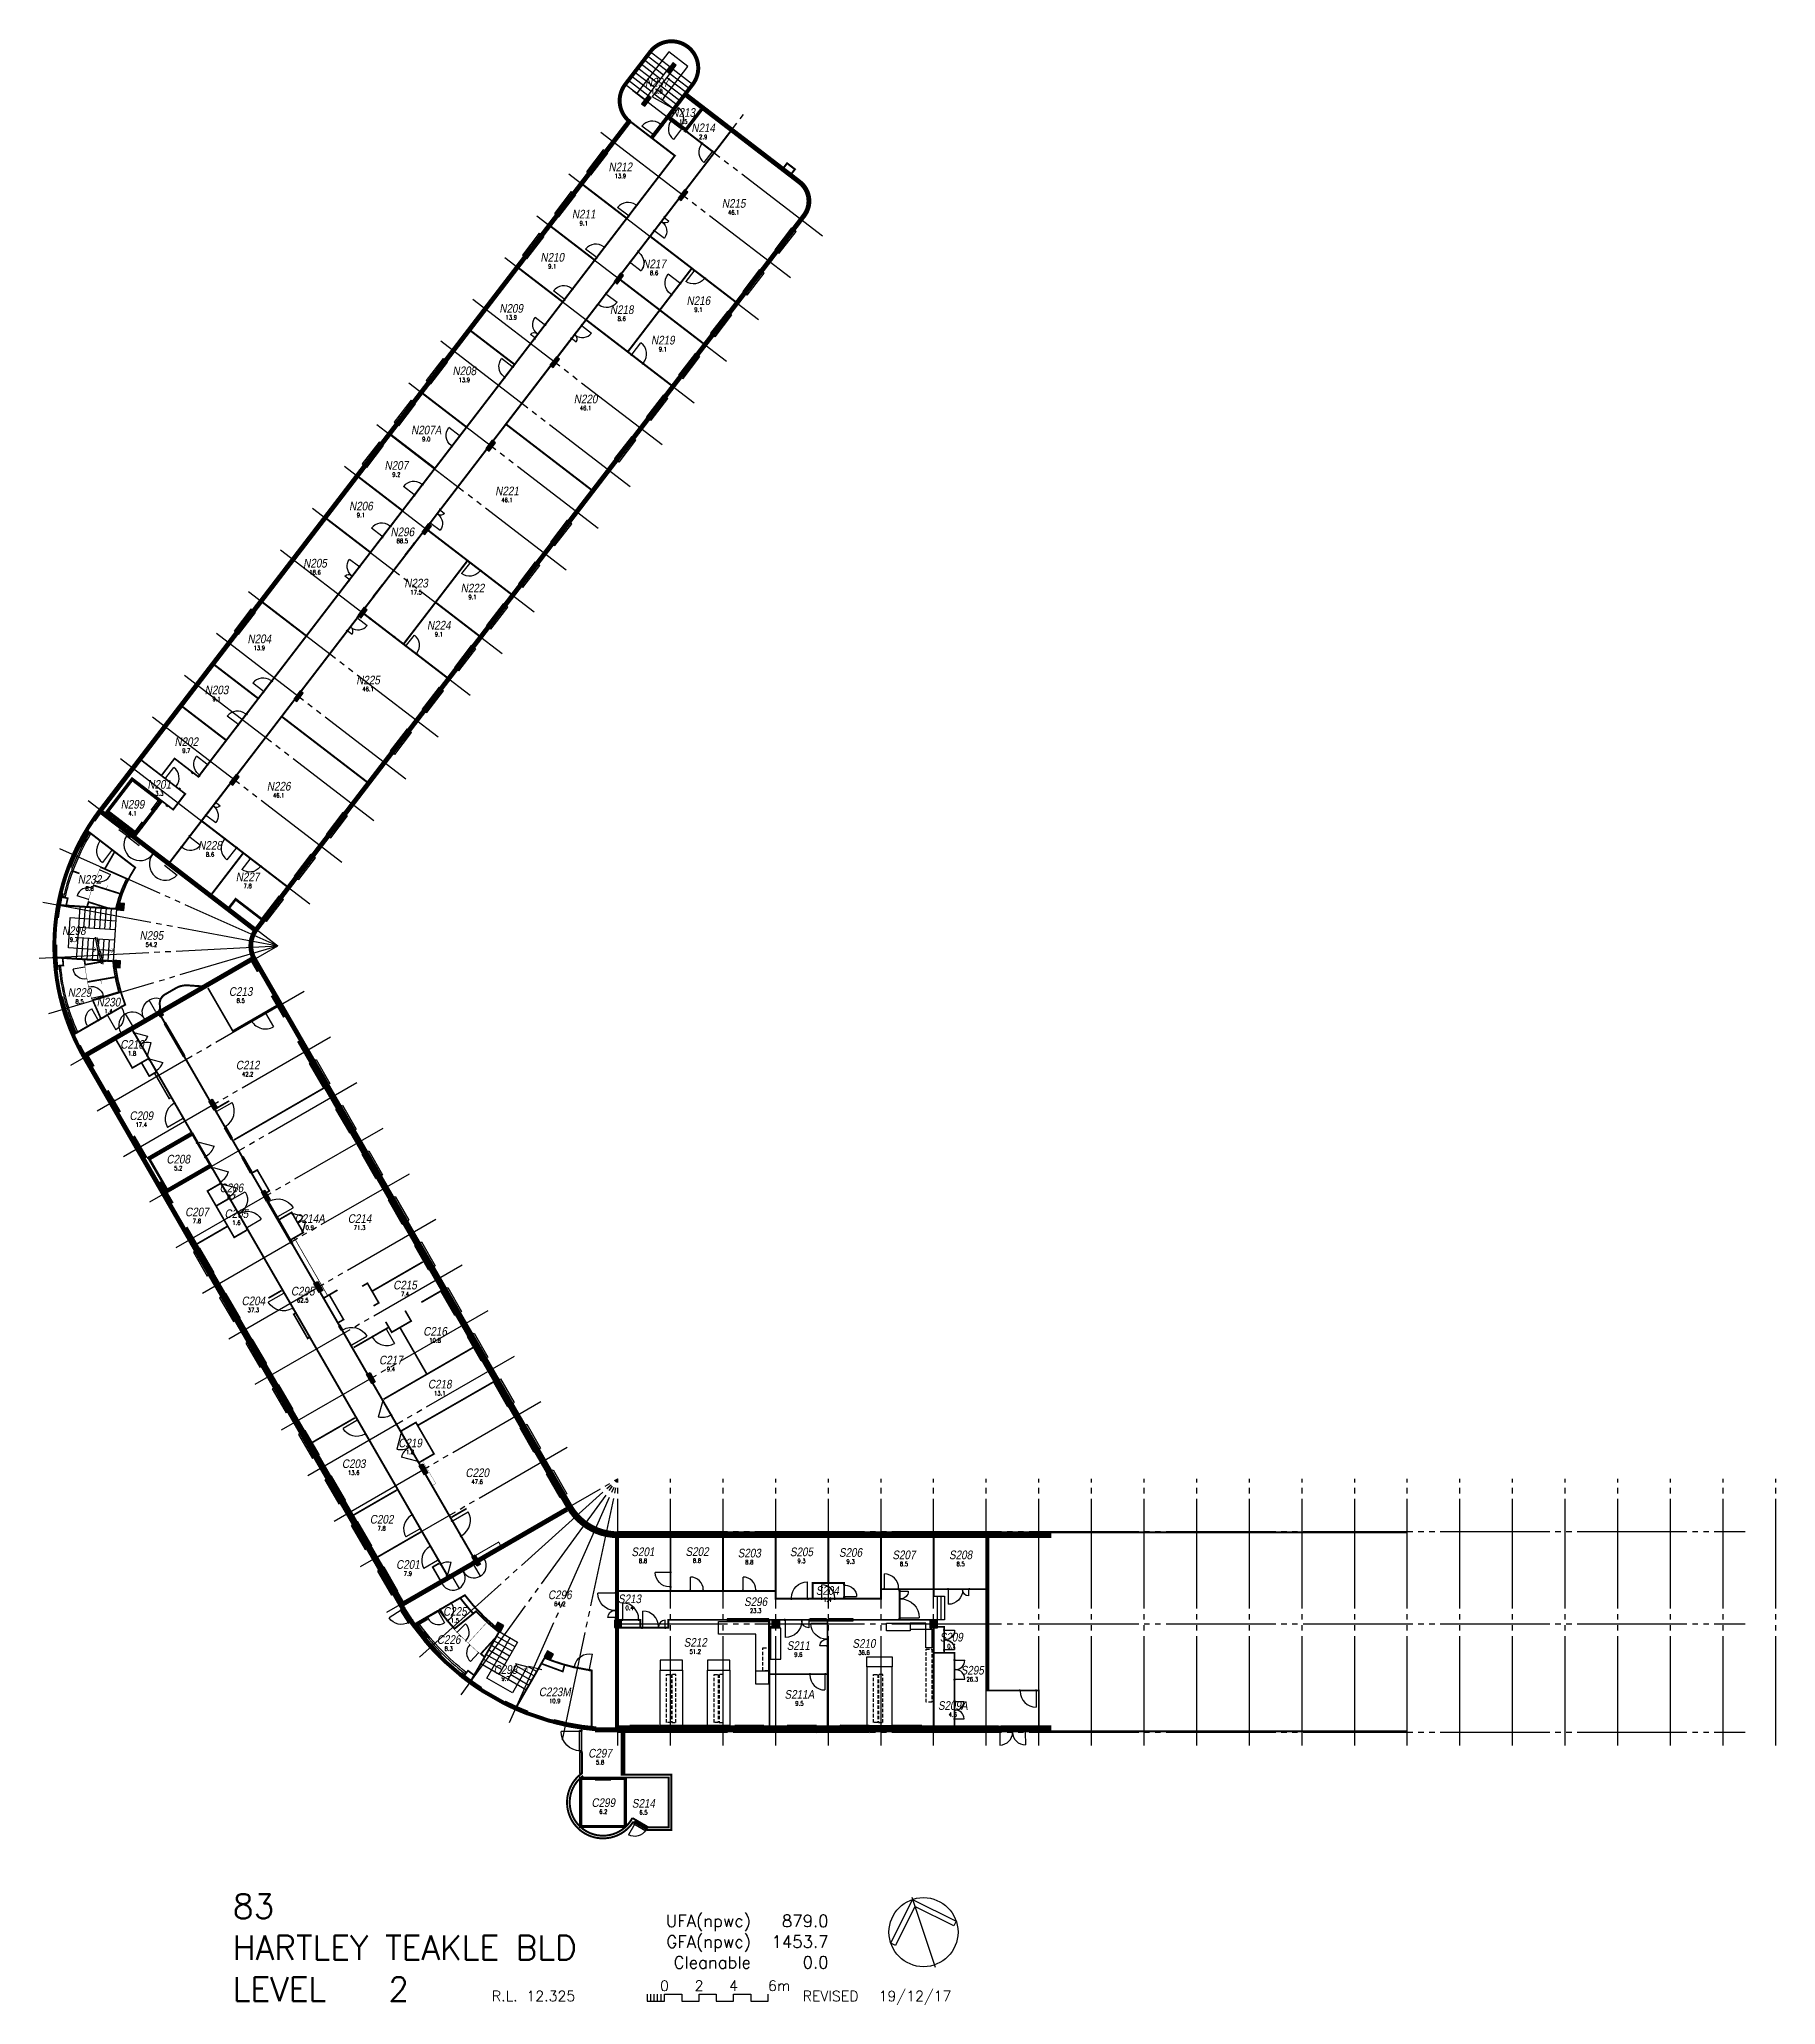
# Model space of a CAD drawing. Extents: x 22790 to 123356, y 400 to 114212.
import ezdxf
from ezdxf.enums import TextEntityAlignment as Align

# ---------------------------------------------------------------- set-up
doc = ezdxf.new("R2010")
doc.units = 0
doc.header["$LTSCALE"] = 50
doc.header["$PDMODE"] = 1
for name, pattern in [('4PHAN', [158.75, 127, -6.35, 6.35, -6.35, 6.35, -6.35]), ('Dash', [6, 4, -2]), ('HIDDEN2', [4.7625, 3.175, -1.5875]), ('INVISIBLE', [999999, 0, -999999])]:
    doc.linetypes.add(name, pattern=pattern)
doc.layers.get('0').update_dxf_attribs({"linetype": 'CONTINUOUS'})
for name, color, linetype in [('ANNTEXT_02', 7, 'CONTINUOUS'), ('DEMOL_02', 7, 'HIDDEN2'), ('ED_02', 7, 'CONTINUOUS'), ('EW_02', 7, 'CONTINUOUS'), ('FT_02', 8, 'CONTINUOUS'), ('GRIDLINE_02', 15, '4PHAN'), ('HEADER_02', 7, 'INVISIBLE'), ('ND_02', 7, 'CONTINUOUS'), ('NS_02', 7, 'CONTINUOUS'), ('NW_02', 7, 'CONTINUOUS'), ('RI_02', 7, 'CONTINUOUS'), ('SC_02', 7, 'CONTINUOUS'), ('UF_02', 7, 'CONTINUOUS'), ('WALL_02', 7, 'CONTINUOUS'), ('WW_02', 7, 'CONTINUOUS')]:
    doc.layers.add(name, color=color, linetype=linetype)
doc.styles.add('SIMPLEX', font='ARIALN.TTF', dxfattribs={"oblique": 10})
doc.styles.get("Standard").update_dxf_attribs({"font": 'simplex'})

# ---------------------------------------------------------------- blocks, each defined once
blk = doc.blocks.new('DR1H90')
blk.add_line((-0.46, 0), (-0.46, 0.92))
blk.add_arc((-0.46, 0), 0.92, 0, 90)
at = {"flags": 1}
blk.add_attdef('SILLHT', text='', height=0.1, dxfattribs=at).set_placement((0, 0), align=Align.MIDDLE)
blk = doc.blocks.new('DRFRAME')
for p, q in [((-0.5, -0.5), (-0.5, 0.5)), ((0.5, -0.5), (0.5, 0.5))]:
    blk.add_line(p, q)
at = {"flags": 1}
blk.add_attdef('SILLHT', text='', height=0.1, dxfattribs=at).set_placement((0, 0), align=Align.MIDDLE)
blk = doc.blocks.new('SPL')
for p, q in [((1, 0.5), (0, 0.5)), ((1, -0.5), (1, 0.5)), ((0, -0.5), (1, -0.5))]:
    blk.add_line(p, q)
blk = doc.blocks.new('WNOF')
blk.add_line((-0.5, 0), (0.5, 0))
at = {"flags": 1}
blk.add_attdef('SILLHT', text='', height=0.1, dxfattribs=at).set_placement((0, 0), align=Align.MIDDLE)
blk = doc.blocks.new('WNFRAME')
for p, q in [((-0.5, -0.5), (-0.5, 0.5)), ((0.5, -0.5), (0.5, 0.5))]:
    blk.add_line(p, q)
at = {"flags": 1}
blk.add_attdef('SILLHT', text='', height=0.1, dxfattribs=at).set_placement((0, 0), align=Align.MIDDLE)
blk = doc.blocks.new('RM_SPAM')
for p in [(0, 2.5), (0, 0)]:
    blk.add_point(p)
at = {"flags": 1}
for tag, p, width in [('SITENO', (-15, 0), 0.8), ('RM_TY_CODE', (-15, -6), 0.7), ('IN_OU_CODE', (-15, -2), 0.8), ('RM_CO_CODE', (-15, -4), 0.8), ('OCC/USE', (-15, -10), 0.8), ('RM_FU_CODE', (-15, -8), 0.8)]:
    blk.add_attdef(tag, p, '', height=1.25, dxfattribs=dict(at, width=width))
at = {"style": 'SIMPLEX', "oblique": 10}
blk.add_attdef('RM_NUM', text='', height=2.5, dxfattribs=at).set_placement((0, 0), align=Align.CENTER)
at = {"width": 0.8, "flags": 1}
for tag, p in [('BL_NUM', (15, 0)), ('STUDCAP', (15, -6)), ('LEVEL', (15, -2)), ('%S/L', (15, -4))]:
    blk.add_attdef(tag, text='', height=1.25, dxfattribs=at).set_placement(p, align=Align.RIGHT)
at = {"width": 0.8}
for tag, p in [('RM_AREA', (0, -2)), ('USE2', (-0.24, -6.05)), ('USE', (-0.24, -4.05))]:
    blk.add_attdef(tag, text='', height=1.25, dxfattribs=at).set_placement(p, align=Align.CENTER)
at = {"width": 0.8, "flags": 1}
blk.add_attdef('SERVS', text='', height=1.25, dxfattribs=at).set_placement((0, -8), align=Align.CENTER)
blk = doc.blocks.new('DR2U90')
for p, q in [((-0.46, 0), (-0.46, 0.65)), ((0.46, 0), (0.46, 0.27))]:
    blk.add_line(p, q)
for centre, radius, start, end in [((-0.46, 0), 0.65, 0, 90), ((0.46, 0), 0.27, 90, 180)]:
    blk.add_arc(centre, radius, start, end)
at = {"flags": 1}
blk.add_attdef('SILLHT', text='', height=0.1, dxfattribs=at).set_placement((0, 0), align=Align.MIDDLE)
blk = doc.blocks.new('DR2H180')
for p, q in [((-0.46, 0.04), (-0.92, 0.04)), ((0.46, 0.04), (0.92, 0.04))]:
    blk.add_line(p, q)
for centre, start, end in [((-0.46, 0), 359.9998, 175.011), ((0.46, 0), 4.989, 180.0002)]:
    blk.add_arc(centre, 0.46, start, end)
at = {"flags": 1}
blk.add_attdef('SILLHT', text='', height=0.1, dxfattribs=at).set_placement((0, 0), align=Align.MIDDLE)
blk = doc.blocks.new('DR2H45')
for p, q in [((-0.46, 0), (-0.135, 0.325)), ((0.46, 0), (0.135, 0.325))]:
    blk.add_line(p, q)
for centre, start, end in [((-0.46, 0), 359.9998, 44.9996), ((0.46, 0), 135.0004, 180.0002)]:
    blk.add_arc(centre, 0.46, start, end)
at = {"flags": 1}
blk.add_attdef('SILLHT', text='', height=0.1, dxfattribs=at).set_placement((0, 0), align=Align.MIDDLE)
blk = doc.blocks.new('DR1H45')
blk.add_line((-0.46, 0), (0.19, 0.65))
blk.add_arc((-0.46, 0), 0.92, 0, 44.9996)
at = {"flags": 1}
blk.add_attdef('SILLHT', text='', height=0.1, dxfattribs=at).set_placement((0, 0), align=Align.MIDDLE)
blk = doc.blocks.new('DR2H90')
for p, q in [((-0.46, 0), (-0.46, 0.46)), ((0.46, 0), (0.46, 0.46))]:
    blk.add_line(p, q)
for centre, start, end in [((-0.46, 0), 359.9998, 89.9998), ((0.46, 0), 90.0002, 180.0002)]:
    blk.add_arc(centre, 0.46, start, end)
at = {"flags": 1}
blk.add_attdef('SILLHT', text='', height=0.1, dxfattribs=at).set_placement((0, 0), align=Align.MIDDLE)
blk = doc.blocks.new('DR2S')
for p, q in [((-0.3, 0.05), (-0.8, 0.05)), ((0.3, 0.05), (0.8, 0.05))]:
    blk.add_line(p, q)
at = {"flags": 1}
blk.add_attdef('SILLHT', text='', height=0.1, dxfattribs=at).set_placement((0, 0), align=Align.MIDDLE)
blk = doc.blocks.new('DR1S')
blk.add_line((-0.2, 0.1), (-1.2, 0.1))
at = {"flags": 1}
blk.add_attdef('SILLHT', text='', height=0.1, dxfattribs=at).set_placement((0, 0), align=Align.MIDDLE)
blk = doc.blocks.new('C-S')
for p, q in [((0.5, 0.5), (-0.5, 0.5)), ((-0.5, 0.5), (-0.5, -0.5)), ((0.5, -0.5), (0.5, 0.5)), ((-0.5, -0.5), (0.5, -0.5))]:
    blk.add_line(p, q)
at = {"const_width": 1}
blk.add_lwpolyline([(-0.5, 0), (0.5, 0)], dxfattribs=at)
blk = doc.blocks.new('DRHEAD')
blk.add_3dface([(-0.5, -0.5), (0.5, -0.5), (0.5, 0.5), (-0.5, 0.5)])
blk = doc.blocks.new('ABTITLE')
for p, q in [((291, 3), (291, 5)), ((292, 3), (292, 5)), ((293, 3), (293, 5)), ((294, 3), (294, 5))]:
    blk.add_line(p, q)
blk.add_lwpolyline([(290, 5), (290, 3), (295, 3), (295, 5), (300, 5), (300, 3), (305, 3), (305, 5), (310, 5), (310, 3), (315, 3), (315, 5), (320, 5), (320, 3), (325, 3), (325, 5)])
blk.add_point((370, 23))
at = {"color": 2}
for s, p in [('UFA(npwc)', (320, 24.5)), ('GFA(npwc)', (320, 18.5)), ('Cleanable', (320, 12.5))]:
    blk.add_text(s, height=3.5, dxfattribs=at).set_placement(p, align=Align.RIGHT)
at = {"color": 4}
blk.add_text('LEVEL', height=7, dxfattribs=at).set_placement((170, 3))
at = {"color": 2}
for s, p in [('R.L.', (245, 3)), ('6m', (325, 6)), ('REVISED', (335, 3))]:
    blk.add_text(s, height=3, dxfattribs=at).set_placement(p)
for s, p in [('0', (295, 6)), ('2', (305, 6)), ('4', (315, 6))]:
    blk.add_text(s, height=3, dxfattribs=at).set_placement(p, align=Align.CENTER)
at = {"color": 4}
for tag, p in [('BLDNO', (170, 27)), ('BUILDING', (170, 15)), ('LEVEL', (215, 3))]:
    blk.add_attdef(tag, p, '', height=7, dxfattribs=at)
at = {"color": 2}
for tag, p in [('UFA', (342.49, 24.5)), ('GFA', (342.49, 18.5)), ('CFA', (342.49, 12.5))]:
    blk.add_attdef(tag, text='', height=3.5, dxfattribs=at).set_placement(p, align=Align.RIGHT)
for tag, p in [('RL', (255, 3)), ('REVDATE', (357, 3))]:
    blk.add_attdef(tag, p, '', height=3, dxfattribs=at)
blk = doc.blocks.new('N-PT')
at = {"color": 1}
blk.add_lwpolyline([(8.94, -1.06), (0, 7.88), (-8.94, -1.06), (-10, 0), (0, 10), (10, 0)], close=True, dxfattribs=at)
blk.add_lwpolyline([(0, 10.64), (0, -10.64)])
blk.add_circle((0, 0), 10)
blk = doc.blocks.new('TXTARR2')
blk.add_line((-1, 0), (0, 0))
at = {"const_width": 0.1}
blk.add_lwpolyline([(-0.71, 0.71), (0, 0), (-0.71, -0.71)], dxfattribs=at)

msp = doc.modelspace()

# ---------------------------------------------------------------- linework, layer by layer
at = {"layer": 'ANNTEXT_02', "color": 0}
for p, q in [((59250, 113483), (57366, 111028)), ((60356, 112635), (59250, 113483)), ((58962, 110819), (60356, 112635)), ((24472, 61606), (24586, 63348)), ((24586, 63348), (27252, 63173)), ((25889, 61513), (24472, 61606)), ((26904, 61447), (26333, 61484)), ((48719, 19308), (50081, 21680)), ((50934, 19748), (50194, 18460)), ((50194, 18460), (48719, 19308))]:
    msp.add_line(p, q, dxfattribs=at)
at = {"layer": 'DEMOL_02'}
for p, q in [((59267, 109572), (59146, 109665)), ((59215, 109756), (59336, 109663)), ((60249, 108819), (59911, 109077)), ((59981, 109168), (60318, 108910))]:
    msp.add_line(p, q, dxfattribs=at)
at = {"layer": 'EW_02'}
for points, const_width in [([(60634, 111605, 1), (58176, 113491), (56722, 111597, 0.4142136), (57008, 109424, 0.4142136)], 229), ([(67079, 104002, 0.4142136), (66823, 105943, 0.4142136)], 279), ([(26357, 69584, 0.014266), (25926, 68987, 0.014266)], 279), ([(25078, 67548, 0.0265694), (24525, 66293)], 279), ([(24059, 64795, 0.028538), (23791, 63347, 0.198912)], 279), ([(35365, 62672, 0.303347), (35251, 60940, 0.303347)], 279), ([(23688, 61782, 0.028538), (23766, 60311, 0.198912)], 279), ([(24031, 58765, 0.0267631), (24419, 57439, 0.0267631)], 279), ([(25069, 55912, 0.014266), (25419, 55263, 0.198912)], 279), ([(53490, 29236, 0.267949), (56300, 27613, 0.267949)], 394), ([(43707, 23588, 0.0047129), (43846, 23351, 0.0047129)], 279), ([(44334, 22595, 0.0038242), (44462, 22413)], 279), ([(44441, 22399, 0.2193969), (55031, 16347)], 229), ([(45112, 21569, 0.0227033), (46000, 20593)], 279), ([(47168, 19542, 0.0253438), (48360, 18676, 0.0253438)], 279), ([(49720, 17891, 0.0253438), (51066, 17291, 0.0253438)], 279), ([(52560, 16806, 0.0432923), (55036, 16372, 0.0651209)], 279), ([(55931, 16321, 0.003396), (56128, 16318, 0.0651209)], 279), ([(55931, 16296, 0.0033931), (56128, 16292, 0.2679492)], 229), ([(56127, 16318, 0.0029683), (56300, 16317, 0.0651209)], 279), ([(56127, 16292, 0.0029631), (56300, 16291, 0.2679492)], 229)]:
    msp.add_lwpolyline(points, format="xyb", dxfattribs=dict(at, const_width=const_width))
for points, const_width in [([(60634, 111605), (60278, 111141)], 229), ([(60108, 110919), (58850, 109279)], 229), ([(66823, 105943), (60103, 111100)], 279), ([(56977, 109489), (55605, 107700)], 279), ([(58355, 108634), (58255, 108504)], 229), ([(54631, 106430), (53749, 105282)], 279), ([(52775, 104012), (51894, 102864)], 279), ([(66460, 103196), (67079, 104002)], 279), ([(50920, 101594), (46327, 95609)], 279), ([(65494, 101937), (64612, 100788)], 279), ([(63638, 99519), (62757, 98370)], 279), ([(61783, 97100), (60901, 95952)], 279), ([(45353, 94340), (44472, 93191)], 279), ([(59927, 94682), (59046, 93534)], 279), ([(58072, 92264), (57190, 91116)], 279), ([(43498, 91921), (42616, 90773)], 279), ([(56216, 89846), (53444, 86233)], 279), ([(41642, 89503), (35194, 81100)], 279), ([(52505, 85010), (51624, 83861)], 279), ([(50650, 82592), (49768, 81443)], 279), ([(34220, 79831), (26357, 69584)], 279), ([(48794, 80173), (47913, 79025)], 279), ([(46939, 77755), (46057, 76607)], 279), ([(45083, 75337), (44202, 74189)], 279), ([(43228, 72919), (40491, 69352)], 279), ([(39517, 68083), (38635, 66934)], 279), ([(37661, 65665), (36780, 64516)], 279), ([(35806, 63246), (35365, 62672)], 279), ([(35202, 60912), (35564, 60285)], 394), ([(35251, 60940), (38661, 55034)], 279), ([(36364, 58899), (37088, 57645)], 394), ([(37888, 56259), (38612, 55005)], 394), ([(25468, 55292), (25830, 54665)], 394), ([(25419, 55263), (31877, 44078)], 279), ([(39412, 53620), (40136, 52366)], 394), ([(26630, 53279), (27354, 52025)], 394), ([(28154, 50639), (28878, 49386)], 394), ([(40936, 50980), (41660, 49726)], 394), ([(29678, 48000), (30402, 46746)], 394), ([(42460, 48340), (43184, 47086)], 394), ([(31202, 45360), (31926, 44106)], 394), ([(43984, 45701), (44708, 44447)], 394), ([(45508, 43061), (46232, 41807)], 394), ([(32726, 42721), (33450, 41467)], 394), ([(34250, 40081), (34974, 38827)], 394), ([(47032, 40421), (47756, 39167)], 394), ([(35774, 37441), (36498, 36187)], 394), ([(48556, 37782), (49280, 36528)], 394), ([(50080, 35142), (50804, 33888)], 394), ([(37298, 34802), (38022, 33548)], 394), ([(38822, 32162), (39546, 30908)], 394), ([(51604, 32502), (52328, 31249)], 394), ([(40346, 29522), (41070, 28268)], 394), ([(53128, 29863), (53490, 29236)], 394), ([(56300, 27613), (81408, 27613)], 394), ([(77693, 27613), (77693, 18552)], 229), ([(81408, 27753), (102020, 27753)], 114), ([(41870, 26883), (42594, 25629)], 394), ([(43394, 24243), (43756, 23616)], 394), ([(54192, 16279), (54192, 16359)], 114), ([(56300, 16374), (56986, 16374)], 394), ([(56603, 13656), (56603, 16374)], 270), ([(58662, 16374), (60034, 16374)], 394), ([(61710, 16374), (63082, 16374)], 394), ([(64758, 16374), (66130, 16374)], 394), ([(67806, 16374), (69178, 16374)], 394), ([(70854, 16374), (72226, 16374)], 394), ([(73902, 16374), (78360, 16374)], 394), ([(79960, 16374), (81408, 16374)], 394), ([(81408, 16234), (102020, 16234)], 114), ([(54192, 15006), (54192, 15056)], 114)]:
    msp.add_lwpolyline(points, dxfattribs=dict(at, const_width=const_width))
at = {"layer": 'EW_02', "const_width": 114, "elevation": 1556}
msp.add_lwpolyline([(65926, 106808), (66100, 107034), (66553, 106687), (66379, 106460)], dxfattribs=at)
at = {"layer": 'EW_02'}
msp.add_lwpolyline([(24903, 56717), (24995, 56757, -0.0794165), (24035, 60523), (23935, 60513, 0.0794085)], format="xyb", close=True, dxfattribs=at)
for points in [[(57280, 10947, 114, 114, 0), (57195, 10997, 114, 114, -1.2012533), (54192, 13783, 114, 114, 0)], [(57971, 10544, 114, 114, 0), (58024, 10513, 114, 114, 0), (59399, 10513, 114, 114, 0), (59399, 13713, 114, 114, 0), (56468, 13713, 114, 114, 0)]]:
    msp.add_lwpolyline(points, format="xyseb", dxfattribs=at)
at = {"layer": 'FT_02'}
msp.add_line((64285, 19739), (65017, 19739), dxfattribs=at)
for points in [[(62135, 22584), (65017, 22584), (65017, 18957), (64285, 18957), (64285, 21852), (62135, 21852)], [(65135, 20410), (65735, 20410), (65735, 22209), (65135, 22209)], [(71863, 22499), (73233, 22499), (73233, 22049), (71863, 22049)], [(73233, 22149), (74133, 22149), (74133, 22499), (73233, 22499)], [(74133, 22149), (74483, 22149), (74483, 21059), (74133, 21059)], [(72176, 19970), (70726, 19970), (70726, 20545), (72176, 20545)], [(58740, 19775), (60040, 19775), (60040, 20350), (58740, 20350)], [(58740, 19775), (60040, 19775), (60040, 16571), (58740, 16571)], [(61485, 19780), (62785, 19780), (62785, 20355), (61485, 20355)], [(61485, 19780), (62785, 19780), (62785, 16571), (61485, 16571)], [(72176, 19970), (70726, 19970), (70726, 16571), (72176, 16571)]]:
    msp.add_lwpolyline(points, close=True, dxfattribs=at)
at = {"layer": 'FT_02', "linetype": 'Dash'}
for points in [[(65017, 19741), (64699, 19741), (64699, 21060), (65017, 21060)], [(74147, 20997), (74483, 20997), (74483, 17917), (74147, 17917)], [(59125, 19525), (59365, 19525), (59365, 16737), (59125, 16737)], [(59415, 16737), (59655, 16737), (59655, 19525), (59415, 19525)], [(61870, 19525), (62110, 19525), (62110, 16737), (61870, 16737)], [(62160, 16737), (62400, 16737), (62400, 19525), (62160, 19525)], [(71111, 19525), (71351, 19525), (71351, 16737), (71111, 16737)], [(71401, 16737), (71641, 16737), (71641, 19525), (71401, 19525)]]:
    msp.add_lwpolyline(points, close=True, dxfattribs=at)
at = {"layer": 'GRIDLINE_02'}
for p, q in [((57174, 111250), (68148, 102830)), ((30332, 66534), (63731, 110060)), ((55318, 108832), (66292, 100411)), ((53463, 106414), (64437, 97993)), ((51607, 103996), (62581, 95575)), ((49752, 101578), (60726, 93157)), ((47896, 99160), (58870, 90739)), ((46041, 96742), (57015, 88321)), ((44185, 94323), (55159, 85903)), ((42330, 91905), (53304, 83484)), ((40474, 89487), (51448, 81066)), ((38619, 87069), (49593, 78648)), ((36763, 84651), (47737, 76230)), ((34908, 82233), (45882, 73812)), ((33052, 79815), (44026, 71394)), ((31197, 77396), (42171, 68976)), ((29341, 74978), (40315, 66557)), ((27486, 72560), (38460, 64139)), ((25630, 70142), (36604, 61721)), ((23967, 67347), (36604, 61721)), ((23003, 64242), (36604, 61721)), ((22790, 60997), (36604, 61721)), ((23341, 57793), (36604, 61721)), ((24625, 54805), (36604, 61721)), ((26149, 52165), (38128, 59082)), ((27673, 49526), (39652, 56442)), ((29197, 46886), (41176, 53802)), ((30721, 44246), (42700, 51163)), ((32245, 41607), (44224, 48523)), ((33769, 38967), (45748, 45883)), ((35293, 36327), (47272, 43244)), ((36817, 33688), (48796, 40604)), ((38341, 31048), (50320, 37964)), ((39865, 28408), (51844, 35325)), ((41389, 25769), (53368, 32685)), ((42913, 23129), (56300, 30858)), ((44812, 20515), (56300, 30858)), ((47214, 18352), (56300, 30858)), ((50013, 16736), (56300, 30858)), ((53086, 15738), (56300, 30858)), ((56300, 15400), (56300, 30858)), ((59348, 15400), (59348, 30858)), ((62396, 15400), (62396, 30858)), ((65444, 15400), (65444, 30858)), ((68492, 15400), (68492, 30858)), ((71540, 15400), (71540, 30858)), ((74588, 15400), (74588, 30858)), ((77636, 15400), (77636, 30858)), ((80684, 15400), (80684, 30858)), ((83732, 15400), (83732, 30858)), ((86780, 15400), (86780, 30858)), ((89828, 15400), (89828, 30858)), ((92876, 15400), (92876, 30858)), ((95924, 15400), (95924, 30858)), ((98972, 15400), (98972, 30858)), ((102020, 15400), (102020, 30858)), ((105068, 15400), (105068, 30858)), ((108116, 15400), (108116, 30858)), ((111164, 15400), (111164, 30858)), ((114212, 15400), (114212, 30858)), ((117260, 15400), (117260, 30858)), ((120308, 15400), (120308, 30858)), ((123356, 15400), (123356, 30858)), ((56300, 27810), (121596, 27810)), ((56300, 22457), (121596, 22457)), ((56300, 16177), (121596, 16177))]:
    msp.add_line(p, q, dxfattribs=at)
at = {"layer": 'HEADER_02'}
for points, const_width, elevation in [([(58850, 109279), (58355, 108634)], 229, 2159), ([(60071, 109080), (59413, 109586)], 200, 2100), ([(61148, 108201), (61793, 107706)], 114, 2100), ([(54631, 106430), (55605, 107700)], 279, 2134), ([(54574, 106490), (55530, 107741)], 114, 2134), ([(52775, 104012), (53749, 105282)], 279, 2134), ([(52719, 104072), (53675, 105323)], 114, 2134), ([(57398, 104611), (56907, 103963)], 114, 2134), ([(58398, 103107), (59014, 103915)], 114, 2134), ([(50920, 101594), (51894, 102864)], 279, 2134), ([(50863, 101653), (51819, 102905)], 114, 2134), ([(66468, 103206), (65494, 101937)], 279, 2134), ([(55544, 102192), (55051, 101546)], 114, 2134), ([(56989, 101275), (57485, 101919)], 114, 2134), ([(59381, 99384), (59929, 100098)], 114, 2100), ([(60703, 100856), (61350, 100364)], 114, 2134), ([(64612, 100788), (63638, 99519)], 279, 2134), ([(53688, 99774), (53196, 99127)], 114, 2134), ([(55137, 98854), (55626, 99503)], 114, 2134), ([(62757, 98370), (61783, 97100)], 279, 2134), ([(52096, 97698), (51479, 96891)], 114, 2134), ([(53603, 96862), (54222, 97667)], 114, 2134), ([(45353, 94340), (46327, 95609)], 279, 2134), ([(45297, 94399), (46253, 95650)], 114, 2134), ([(57637, 95526), (56993, 96022)], 114, 2134), ([(57784, 95414), (57070, 95962)], 114, 2100), ([(60901, 95952), (59927, 94682)], 279, 2134), ([(50224, 95260), (49732, 94613)], 114, 2134), ([(43498, 91921), (44472, 93191)], 279, 2134), ([(59046, 93534), (58072, 92264)], 279, 2134), ([(43441, 91981), (44397, 93232)], 114, 2134), ([(46668, 90623), (47163, 91268)], 114, 2159), ([(57190, 91116), (56216, 89846)], 279, 2134), ([(41642, 89503), (42616, 90773)], 279, 2134), ([(41586, 89563), (42542, 90814)], 114, 2134), ([(44997, 88450), (44507, 87801)], 114, 2134), ([(45413, 86178), (46022, 86991)], 114, 2134), ([(43141, 86032), (42651, 85383)], 114, 2134), ([(53479, 86279), (52505, 85010)], 279, 2134), ([(44002, 84347), (44495, 84993)], 114, 2134), ([(41350, 83693), (40732, 82886)], 114, 2134), ([(47715, 83930), (48361, 83437)], 114, 2134), ([(51624, 83861), (50650, 82592)], 279, 2134), ([(42146, 81929), (42639, 82575)], 114, 2134), ([(34220, 79831), (35194, 81100)], 279, 2134), ([(34164, 79890), (35120, 81141)], 114, 2134), ([(36471, 81033), (37487, 80254)], 114, 2100), ([(49768, 81443), (48794, 80173)], 279, 2134), ([(40615, 79934), (41233, 80741)], 114, 2134), ([(43360, 79589), (41936, 80682)], 114, 2100), ([(44651, 78602), (44003, 79092)], 114, 2134), ([(47913, 79025), (46939, 77755)], 279, 2134), ([(36262, 77063), (35769, 76417)], 114, 2134), ([(46057, 76607), (45083, 75337)], 279, 2134), ([(34793, 75149), (34300, 74503)], 114, 2134), ([(44202, 74189), (43228, 72919)], 279, 2134), ([(32551, 72227), (32058, 71581)], 114, 2134), ([(30066, 71419), (30725, 70913)], 100, 2100), ([(29545, 69707), (28693, 68597)], 200, 2100), ([(32422, 69252), (33036, 70062)], 114, 2134), ([(40491, 69352), (39517, 68083)], 279, 2134), ([(25201, 67483), (25613, 68237)], 100, 2159), ([(27706, 68453), (27062, 68947)], 279, 2100), ([(26289, 67829), (27042, 67251)], 110, 2159), ([(28638, 67738), (30240, 66508)], 279, 2100), ([(30240, 66508), (28638, 67738)], 279, 2100), ([(31015, 67419), (31505, 68067)], 114, 2134), ([(33503, 67943), (34233, 67383)], 114, 2100), ([(26289, 66147), (25996, 65457)], 20, 2159), ([(34988, 66801), (35635, 66309)], 114, 2134), ([(38635, 66934), (37661, 65665)], 279, 2134), ([(25860, 65086), (25635, 64370)], 20, 2159), ([(36780, 64516), (35806, 63246)], 279, 2134), ([(25557, 59770), (25428, 60509)], 20, 2159), ([(25813, 58649), (25638, 59379)], 20, 2159), ([(26705, 57693), (27580, 58198)], 110, 2159), ([(24847, 56722), (24551, 57486)], 100, 2159), ([(26237, 57423), (25562, 57033)], 110, 2159), ([(28191, 56952), (29670, 57806)], 279, 2100), ([(31173, 55329), (30072, 57237)], 114, 2800), ([(35034, 57385), (35900, 57885)], 100, 2100), ([(29056, 55339), (28266, 56707)], 114, 2100), ([(29561, 54464), (29161, 55157)], 114, 2100), ([(39412, 53620), (38612, 55005)], 394, 2134), ([(31161, 51692), (30611, 52645)], 114, 2100), ([(40936, 50980), (40136, 52366)], 394, 2134), ([(33005, 52157), (33555, 51204)], 114, 2100), ([(33931, 50553), (33555, 51204)], 114, 2100), ([(31936, 50350), (32436, 49484)], 150, 2100), ([(35062, 48594), (34562, 49460)], 114, 2100), ([(42460, 48340), (41660, 49726)], 394, 2134), ([(33286, 48012), (32786, 48878)], 114, 2100), ([(33786, 47146), (33336, 47925)], 114, 2100), ([(34836, 45327), (33836, 47059)], 114, 2100), ([(36013, 46919), (36563, 45967)], 166, 2100), ([(43984, 45701), (43184, 47086)], 394, 2134), ([(38056, 45154), (37431, 46237)], 100, 2100), ([(45508, 43061), (44708, 44447)], 394, 2134), ([(32726, 42721), (31926, 44106)], 394, 2134), ([(34250, 40081), (33450, 41467)], 394, 2134), ([(37504, 40707), (36954, 41659)], 114, 2100), ([(47032, 40421), (46232, 41807)], 394, 2134), ([(35774, 37441), (34974, 38827)], 394, 2134), ([(40175, 39721), (40304, 39497)], 114, 2100), ([(40307, 39498), (40858, 38546)], 114, 2100), ([(42037, 39054), (42903, 39554)], 100, 2100), ([(48556, 37782), (47756, 39167)], 394, 2134), ([(50080, 35142), (49280, 36528)], 394, 2134), ([(37298, 34802), (36498, 36187)], 394, 2134), ([(42688, 35378), (43189, 34512)], 114, 2100), ([(41708, 33424), (41208, 34290)], 114, 2100), ([(38822, 32162), (38022, 33548)], 394, 2134), ([(43739, 33560), (44741, 31829)], 114, 2100), ([(51604, 32502), (50804, 33888)], 394, 2134), ([(40346, 29522), (39546, 30908)], 394, 2134), ([(53128, 29863), (52328, 31249)], 394, 2134), ([(41870, 26883), (41070, 28268)], 394, 2134), ([(44876, 27937), (44376, 28804)], 114, 2100), ([(46689, 28456), (47234, 27512)], 114, 2100), ([(45926, 26119), (45426, 26985)], 114, 2100), ([(43394, 24243), (42594, 25629)], 394, 2134), ([(46426, 25253), (46026, 25946)], 114, 2100), ([(46621, 25204), (47955, 25974)], 279, 2134), ([(59348, 25462), (59348, 24562)], 114, 2100), ([(56243, 24286), (56243, 22762)], 229, 2100), ([(60466, 24362), (61278, 24362)], 114, 2100), ([(63514, 24362), (64326, 24362)], 114, 2100), ([(67320, 23905), (66320, 23905)], 114, 2100), ([(68086, 23905), (68898, 23905)], 114, 2100), ([(69406, 24002), (69406, 24722)], 114, 2134), ([(72597, 24467), (71697, 24467)], 100, 2100), ([(72612, 24417), (72612, 22743)], 114, 2100), ([(75383, 24467), (76663, 24467)], 100, 2100), ([(44334, 22595), (43846, 23351)], 279, 2100), ([(45224, 22821), (45899, 23210)], 135, 2159), ([(46676, 23672), (45989, 23276)], 110, 2159), ([(45219, 21655), (44714, 22301)], 100, 2159), ([(46972, 21981), (47506, 21455)], 20, 2159), ([(56550, 22686), (57543, 22686)], 114, 2100), ([(57690, 22229), (59090, 22229)], 114, 2100), ([(62635, 22686), (65035, 22686)], 114, 1800), ([(65920, 22686), (67413, 22686)], 114, 2125), ([(68383, 22686), (67413, 22686)], 114, 2100), ([(68433, 21127), (68433, 22527)], 100, 2100), ([(69933, 22686), (68483, 22686)], 114, 1800), ([(75195, 20929), (75195, 22129)], 100, 2100), ([(47702, 21269), (48256, 20763)], 20, 2159), ([(54690, 19767), (53737, 19948)], 114, 2100), ([(68333, 19548), (67383, 19548)], 100, 2100), ([(75795, 19207), (75795, 20404)], 100, 2100), ([(80558, 18602), (79558, 18602)], 100, 2100), ([(75795, 18007), (75795, 16918)], 100, 2100), ([(54192, 13783), (54192, 16279)], 114, 2700), ([(55931, 16314), (55031, 16314)], 279, 2100), ([(58662, 16373), (56986, 16375)], 394, 2743), ([(61710, 16372), (60034, 16375)], 394, 2743), ([(64758, 16373), (63082, 16375)], 394, 2743), ([(67806, 16363), (66130, 16385)], 394, 2743), ([(70854, 16364), (69178, 16384)], 394, 2743), ([(73902, 16376), (72226, 16371)], 394, 2743), ([(78360, 16370), (79960, 16378)], 394, 2134), ([(55886, 13508), (54986, 13508)], 190, 2100), ([(57320, 11014), (58011, 10611)], 270, 2100)]:
    msp.add_lwpolyline(points, dxfattribs=dict(at, const_width=const_width, elevation=elevation))
for points, const_width in [([(54631, 106430), (55605, 107700)], 279), ([(54574, 106490), (55530, 107741)], 114), ([(52775, 104012), (53749, 105282)], 279), ([(52719, 104072), (53675, 105323)], 114), ([(50920, 101594), (51894, 102864)], 279), ([(50863, 101653), (51819, 102905)], 114), ([(66468, 103206), (65494, 101937)], 279), ([(64612, 100788), (63638, 99519)], 279), ([(62757, 98370), (61783, 97100)], 279), ([(45353, 94340), (46327, 95609)], 279), ([(45297, 94399), (46253, 95650)], 114), ([(60901, 95952), (59927, 94682)], 279), ([(43498, 91921), (44472, 93191)], 279), ([(59046, 93534), (58072, 92264)], 279), ([(43441, 91981), (44397, 93232)], 114), ([(57190, 91116), (56216, 89846)], 279), ([(41642, 89503), (42616, 90773)], 279), ([(41586, 89563), (42542, 90814)], 114), ([(53479, 86279), (52505, 85010)], 279), ([(51624, 83861), (50650, 82592)], 279), ([(34220, 79831), (35194, 81100)], 279), ([(34164, 79890), (35120, 81141)], 114), ([(49768, 81443), (48794, 80173)], 279), ([(47913, 79025), (46939, 77755)], 279), ([(46057, 76607), (45083, 75337)], 279), ([(44202, 74189), (43228, 72919)], 279), ([(40491, 69352), (39517, 68083)], 279), ([(25201, 67483), (25613, 68237)], 100), ([(38635, 66934), (37661, 65665)], 279), ([(36780, 64516), (35806, 63246)], 279), ([(24847, 56722), (24551, 57486)], 100), ([(39412, 53620), (38612, 55005)], 394), ([(40936, 50980), (40136, 52366)], 394), ([(42460, 48340), (41660, 49726)], 394), ([(43984, 45701), (43184, 47086)], 394), ([(45508, 43061), (44708, 44447)], 394), ([(32726, 42721), (31926, 44106)], 394), ([(34250, 40081), (33450, 41467)], 394), ([(47032, 40421), (46232, 41807)], 394), ([(35774, 37441), (34974, 38827)], 394), ([(48556, 37782), (47756, 39167)], 394), ([(50080, 35142), (49280, 36528)], 394), ([(37298, 34802), (36498, 36187)], 394), ([(38822, 32162), (38022, 33548)], 394), ([(51604, 32502), (50804, 33888)], 394), ([(40346, 29522), (39546, 30908)], 394), ([(53128, 29863), (52328, 31249)], 394), ([(41870, 26883), (41070, 28268)], 394), ([(43394, 24243), (42594, 25629)], 394), ([(45219, 21655), (44714, 22301)], 100), ([(62635, 22686), (65035, 22686)], 114), ([(69933, 22686), (68483, 22686)], 114), ([(58662, 16373), (56986, 16375)], 394), ([(61710, 16372), (60034, 16375)], 394), ([(64758, 16373), (63082, 16375)], 394), ([(67806, 16363), (66130, 16385)], 394), ([(70854, 16364), (69178, 16384)], 394), ([(73902, 16376), (72226, 16371)], 394)]:
    msp.add_lwpolyline(points, dxfattribs=dict(at, const_width=const_width))
at = {"layer": 'ND_02'}
for p, q in [((43985, 84360), (44479, 85005)), ((44017, 84335), (44511, 84981)), ((42130, 81941), (42624, 82587)), ((42162, 81917), (42655, 82563))]:
    msp.add_line(p, q, dxfattribs=at)
for centre, radius, start, end in [((29541, 57893), 786, 75.00036, 120.00036), ((28180, 57107), 786, 119.99964, 209.99964), ((47971, 25822), 708, 299.99964, 29.99964), ((46744, 25114), 708, 210.00036, 300.00036)]:
    msp.add_arc(centre, radius, start, end, dxfattribs=at)
at = {"layer": 'NS_02'}
for points, const_width in [([(26289, 66147), (26324, 66228)], 20), ([(25889, 65180), (25860, 65086)], 20), ([(25996, 65457), (25919, 65275)], 20), ([(26751, 65224), (26673, 65039)], 20), ([(25635, 64370), (25617, 64313)], 20), ([(25417, 60570), (25428, 60509)], 20), ([(25557, 59770), (25574, 59673)], 20), ([(25591, 59573), (25638, 59379)], 20), ([(26392, 59512), (26357, 59709)], 20), ([(25822, 58612), (25813, 58649)], 20), ([(31936, 50350), (31674, 50805), (29168, 49358), (30193, 47583), (32699, 49030), (32436, 49484)], 150), ([(46972, 21981), (46843, 22107)], 20), ([(47628, 21350), (48690, 22515)], 20), ([(47702, 21269), (47506, 21455)], 20), ([(48301, 20723), (48256, 20763)], 20)]:
    msp.add_lwpolyline(points, dxfattribs=dict(at, const_width=const_width))
at = {"layer": 'NW_02'}
for points, const_width in [([(57025, 109447), (59598, 107473), (57400, 104609)], 114), ([(59413, 109586), (59295, 109676)], 200), ([(61131, 110135), (60230, 108959), (60071, 109080)], 200), ([(59015, 103914), (62958, 109053)], 114), ([(60283, 108864), (61148, 108201)], 114), ([(61793, 107706), (61876, 107642)], 114), ([(54124, 105906), (56813, 103844)], 114), ([(55545, 102191), (56905, 103964)], 114), ([(52269, 103488), (54957, 101425)], 114), ([(57484, 101919), (58397, 103108)], 114), ([(58165, 102806), (60704, 100858)], 114), ([(53689, 99773), (55050, 101546)], 114), ([(55629, 99501), (56990, 101275)], 114), ([(50413, 101070), (53102, 99007)], 114), ([(56309, 100388), (61407, 96476)], 114), ([(59929, 100098), (60583, 100951)], 114), ([(61349, 100363), (63263, 98894)], 114), ([(52097, 97697), (53194, 99128)], 114), ([(56872, 96114), (59381, 99384)], 114), ([(54222, 97667), (55134, 98856)], 114), ([(54454, 97970), (57070, 95962)], 114), ([(46027, 86987), (53603, 96861)], 114), ([(47630, 97443), (50318, 95380)], 114), ([(50226, 95259), (51478, 96891)], 114), ([(47163, 91268), (49731, 94614)], 114), ([(57784, 95414), (59552, 94058)], 114), ([(44847, 93816), (47535, 91753)], 114), ([(43010, 91422), (45698, 89359)], 114), ([(49815, 91924), (54913, 88012)], 114), ([(44999, 88448), (46668, 90623)], 114), ([(41136, 88979), (43824, 86917)], 114), ([(43144, 86030), (44504, 87803)], 114), ([(39280, 86561), (41969, 84498)], 114), ([(41350, 83692), (42649, 85385)], 114), ([(44496, 84992), (45408, 86181)], 114), ([(45176, 85879), (47715, 83931)], 114), ([(42640, 82574), (44001, 84348)], 114), ([(43883, 79187), (47594, 84024)], 114), ([(48360, 83436), (50274, 81967)], 114), ([(36263, 77063), (40732, 82886)], 114), ([(41233, 80740), (42146, 81929)], 114), ([(35746, 81590), (36471, 81033)], 114), ([(41465, 81043), (41936, 80682)], 114), ([(45739, 81605), (48419, 79549)], 114), ([(33038, 70060), (40615, 79934)], 114), ([(37487, 80254), (38212, 79697)], 114), ([(43360, 79589), (44004, 79094)], 114), ([(44649, 78600), (46563, 77131)], 114), ([(32786, 78098), (35474, 76035)], 114), ([(34794, 75148), (35768, 76418)], 114), ([(30931, 75679), (33619, 73617)], 114), ([(32552, 72226), (34299, 74503)], 114), ([(36826, 74997), (41925, 71085)], 114), ([(30066, 71419), (28729, 72445)], 100), ([(29893, 71614), (30624, 72566), (32047, 71474)], 100), ([(28693, 68597), (28404, 68220), (26738, 69498), (28168, 71362), (29834, 70084), (29545, 69707)], 200), ([(31971, 71470), (32057, 71582)], 114), ([(26311, 69523), (27062, 68947)], 279), ([(26289, 67829), (25614, 68347)], 110), ([(27706, 68453), (28638, 67738)], 279), ([(31507, 68065), (32420, 69254)], 114), ([(32188, 68952), (33503, 67943)], 114), ([(27156, 67164), (26590, 66180)], 100), ([(27042, 67251), (28384, 66221)], 110), ([(30332, 66534), (31012, 67421)], 114), ([(32750, 64678), (34606, 67097)], 114), ([(34233, 67383), (34989, 66803)], 114), ([(24645, 66074), (25117, 65908)], 100), ([(26335, 66278), (27900, 65583)], 100), ([(30240, 66508), (35320, 62611)], 279), ([(35633, 66308), (37286, 65040)], 114), ([(25895, 65231), (27431, 64747)], 100), ([(23905, 64075), (27290, 63853)], 114), ([(24345, 64046), (24436, 64471), (24141, 64531)], 100), ([(26775, 63895), (25640, 64253), (25564, 64012)], 100), ([(35649, 63272), (34162, 64413), (33805, 63949)], 150), ([(23706, 61045), (27064, 60825)], 114), ([(24146, 61016), (24181, 60583), (23881, 60562)], 100), ([(25401, 60893), (25448, 60625), (26698, 60845)], 100), ([(29670, 57806), (35215, 61007)], 279), ([(25573, 59622), (27145, 59898)], 100), ([(35034, 57385), (33995, 56785), (32556, 59276)], 100), ([(27453, 59054), (25882, 58577), (26342, 57541)], 100), ([(27580, 58198), (27805, 58328)], 110), ([(36516, 58241), (35900, 57885)], 100), ([(24833, 56613), (25562, 57033)], 110), ([(28191, 56952), (25502, 55399)], 279), ([(26237, 57423), (26705, 57693)], 110), ([(28266, 56707), (28179, 56857)], 114), ([(30072, 57237), (29763, 57771)], 114), ([(27252, 56249), (28177, 54646), (29087, 55171)], 100), ([(28732, 54909), (29157, 54173), (29537, 54392)], 100), ([(29161, 55157), (29056, 55339)], 114), ([(33005, 52157), (31173, 55329)], 114), ([(29488, 54306), (30315, 52874), (30380, 52912)], 93), ([(30611, 52645), (29561, 54464)], 114), ([(34058, 50471), (39266, 53478)], 100), ([(33791, 52738), (32950, 52252)], 100), ([(31636, 50870), (31161, 51693)], 114), ([(31562, 50885), (29024, 49420)], 100), ([(34562, 49460), (33931, 50553)], 114), ([(32712, 48893), (30162, 47421)], 100), ([(32786, 48878), (32736, 48965)], 114), ([(33265, 47942), (32529, 47517), (34079, 44833), (34803, 45251)], 100), ([(33336, 47925), (33286, 48012)], 114), ([(35859, 47213), (35062, 48594)], 114), ([(35088, 48548), (35414, 48737), (36115, 47523), (35932, 47418)], 100), ([(33765, 47076), (33073, 46676)], 100), ([(33786, 47146), (33836, 47059)], 114), ([(36000, 46942), (36013, 46919)], 166), ([(36563, 45967), (37438, 44451)], 166), ([(37449, 46305), (36710, 45878)], 100), ([(33661, 45457), (31884, 44431)], 100), ([(34836, 45327), (36954, 41659)], 114), ([(38124, 45136), (37377, 44705)], 100), ([(40175, 39721), (37438, 44451)], 114), ([(39474, 41485), (37574, 44776)], 43), ([(42106, 41740), (45005, 43414)], 100), ([(42148, 40867), (42451, 41042), (41795, 42178), (41492, 42003)], 100), ([(36821, 41756), (36061, 41317)], 100), ([(39253, 41314), (40061, 41781)], 100), ([(40081, 39883), (40413, 40075), (39611, 41464)], 96), ([(46049, 41729), (44913, 41073)], 100), ([(37504, 40706), (41208, 34290)], 114), ([(37616, 40433), (37528, 40382), (38335, 38984), (38423, 39035)], 100), ([(42852, 39943), (43201, 39339), (44327, 39989), (43978, 40593)], 100), ([(41000, 38455), (42037, 39054)], 100), ([(42903, 39554), (42990, 39604)], 100), ([(43702, 39571), (45214, 36952)], 100), ([(42688, 35378), (40855, 38545)], 114), ([(47934, 38465), (42730, 35460)], 100), ([(44746, 33968), (49091, 36461)], 100), ([(41073, 34385), (38304, 32787)], 100), ([(43739, 33560), (43188, 34512)], 114), ([(43714, 33603), (44602, 34116), (45652, 32297), (44766, 31785)], 100), ([(41708, 33424), (44376, 28804)], 114), ([(44851, 31639), (44741, 31829)], 114), ([(45590, 30479), (45756, 30575), (45009, 31868)], 13), ([(45156, 31111), (46689, 28456)], 114), ([(40949, 28730), (43494, 30199)], 100), ([(46668, 28628), (47538, 29131)], 100), ([(53348, 29088), (47955, 25974)], 279), ([(42349, 26305), (44894, 27775)], 100), ([(44876, 27937), (45426, 26985)], 114), ([(47234, 27512), (48051, 26096)], 114), ([(56243, 27417), (56243, 24286)], 229), ([(59348, 27613), (59348, 25462)], 114), ([(62396, 27613), (62396, 24362)], 114), ([(68492, 27613), (68492, 24819)], 114), ([(71540, 27613), (71540, 23848)], 114), ([(74588, 27613), (74588, 24007)], 114), ([(47971, 26365), (49396, 27188), (49491, 27023)], 63), ([(46621, 25204), (43856, 23608)], 279), ([(45997, 25005), (45572, 25741), (45944, 25956)], 100), ([(45926, 26119), (46026, 25946)], 114), ([(46426, 25253), (46467, 25181)], 114), ([(46676, 23672), (47480, 24136)], 110), ([(56243, 24362), (60466, 24362)], 114), ([(59348, 24562), (59348, 24362)], 114), ([(61278, 24362), (63514, 24362)], 114), ([(64326, 24362), (65444, 24362)], 114), ([(67578, 23962), (67578, 24819), (69406, 24819), (69406, 24722)], 114), ([(68898, 23905), (71540, 23905)], 114), ([(69406, 24002), (69406, 23905)], 114), ([(71597, 24467), (71697, 24467)], 100), ([(72597, 24467), (74531, 24467)], 100), ([(74645, 24467), (75383, 24467)], 100), ([(76663, 24467), (77579, 24467)], 100), ([(45247, 22780), (44484, 22340)], 230), ([(48123, 23210), (46794, 22138)], 110), ([(56243, 22762), (56243, 16406)], 229), ([(57600, 22286), (57600, 22743)], 114), ([(47826, 19214), (49442, 22028)], 114), ([(48543, 20556), (48365, 20719), (49217, 21654)], 100), ([(56300, 22686), (56550, 22686)], 114), ([(56357, 22229), (57690, 22229)], 114), ([(59090, 22229), (59220, 22229), (59220, 22686), (62635, 22686)], 114), ([(65035, 22686), (65920, 22686)], 114), ([(65085, 16571), (65085, 22629)], 100), ([(65215, 22279), (65135, 22279)], 100), ([(68383, 22686), (68483, 22686)], 114), ([(68433, 22527), (68433, 22629)], 100), ([(69933, 22686), (74588, 22686)], 114), ([(74588, 22686), (74588, 16183)], 114), ([(74817, 22279), (75195, 22279), (75195, 22129)], 100), ([(50455, 17696), (52075, 20516)], 114), ([(68433, 16571), (68433, 21127)], 100), ([(74645, 20779), (75795, 20779), (75795, 20404)], 100), ([(75195, 20929), (75195, 20828)], 100), ([(47975, 19474), (47623, 19742), (47439, 19504)], 100), ([(51912, 20135), (53108, 19693), (53217, 20098)], 100), ([(54776, 19810), (54776, 16397)], 114), ([(67383, 19548), (65135, 19548)], 100), ([(68383, 19548), (68333, 19548)], 100), ([(75795, 19207), (75795, 18007)], 100), ([(79558, 18602), (77807, 18602)], 100), ([(80684, 16573), (80684, 18602), (80558, 18602)], 100), ([(75795, 16918), (75795, 16569)], 100), ([(56731, 10718), (54141, 10718), (54141, 13508), (54986, 13508)], 190), ([(55886, 13508), (56731, 13508), (56731, 10718)], 190), ([(58050, 10678), (58066, 10669), (59243, 10669), (59243, 13557), (56770, 13557)], 114)]:
    msp.add_lwpolyline(points, dxfattribs=dict(at, const_width=const_width))
for points in [[(30725, 70913, 100, 100, 0), (31241, 70518, 114, 114, 0), (30541, 69605, 100, 100, 0), (29944, 70063, 100, 100, 0)], [(65444, 27613, 114, 114, 0), (65444, 23905, 114, 114, 0), (66320, 23905, 114, 114, 0)], [(67320, 23905, 114, 114, 0), (68086, 23905, 0, 0, 0)], [(57359, 11082, 114, 114, 0), (57139, 11210, 114, 114, -1.2500097), (54285, 13658, 114, 114, 0)], [(58050, 10678, 114, 114, 0), (58066, 10669, 114, 114, 0), (59243, 10669, 114, 114, 0), (59243, 13557, 114, 114, 0), (56770, 13557, 114, 114, 0)]]:
    msp.add_lwpolyline(points, format="xyseb", dxfattribs=at)
for points, const_width in [([(25905, 69002, 0.0323725), (25055, 67560, 0.03044)], 229), ([(24501, 66303, 0.03044), (24034, 64800, -1.873212)], 229), ([(28372, 66295, 0.0764249), (27415, 64195, 0.073863)], 110), ([(27852, 65605, 0.0589476), (27231, 63906, 0.0572454)], 100), ([(23766, 63351, 0.03044), (23663, 61781, -1.873212)], 229), ([(23740, 60309, 0.03044), (24007, 58758, -1.873212)], 229), ([(27391, 59086, -0.0458574), (27068, 60780, -0.0458574)], 100), ([(27781, 58261, -0.0606215), (27209, 60478, -0.0582771)], 110), ([(32308, 59417, -0.1491994), (32134, 59376), (31396, 59427, 0.1491994), (30702, 59267), (30070, 58902, 0.2936845), (29768, 58316), (29783, 58165, -0.2936845), (29632, 57872)], 114), ([(24396, 57429, 0.0321503), (25047, 55899, -1.873212)], 229), ([(47168, 23955, 0.0246708), (47892, 23089, 0.0233022)], 110), ([(47409, 24150, 0.0583894), (49201, 22277, 0.0567208)], 110), ([(46837, 22172, -0.0282022), (45917, 23291)], 110), ([(48122, 23143, 0.0376334), (49371, 22005, 0.0376334)], 100), ([(52057, 20485, 0.0391427), (53737, 19948, 0.0391427)], 114), ([(54690, 19767, 0.0019171), (54776, 19755)], 114)]:
    msp.add_lwpolyline(points, format="xyb", dxfattribs=dict(at, const_width=const_width))
for points in [[(24663, 66122), (24757, 66088, -0.0470656), (25783, 68226), (25697, 68278, 0.0470656)], [(24299, 64550, -0.029816), (24723, 65994), (24629, 66027, 0.029816), (24201, 64572)], [(47492, 19653, -0.0675917), (44822, 22408), (44742, 22349, 0.0675917), (47430, 19575)]]:
    msp.add_lwpolyline(points, format="xyb", close=True, dxfattribs=at)
at = {"layer": 'SC_02'}
for p, q in [((74645, 24056), (75217, 24056)), ((74817, 22686), (74817, 24056)), ((75017, 22686), (75017, 24056)), ((75217, 24056), (75217, 22686)), ((75217, 22686), (74588, 22686))]:
    msp.add_line(p, q, dxfattribs=at)
at = {"layer": 'UF_02'}
for p, q in [((58769, 111907), (57651, 112765)), ((58951, 112144), (57832, 113002)), ((59132, 112381), (58014, 113239)), ((59314, 112617), (58196, 113476)), ((57861, 110723), (56742, 111581)), ((58042, 110960), (56924, 111818)), ((58224, 111197), (57106, 112055)), ((58406, 111434), (57287, 112292)), ((58587, 111670), (57469, 112528)), ((58046, 110965), (59314, 112617)), ((59495, 112478), (58281, 110895)), ((58950, 111768), (60069, 110910)), ((59132, 112005), (60250, 111147)), ((59314, 112241), (60432, 111383)), ((59495, 112478), (60614, 111620)), ((58268, 110902), (59546, 110187)), ((58405, 111058), (59544, 110184)), ((58587, 111294), (59705, 110436)), ((58769, 111531), (59887, 110673)), ((25134, 63994), (25054, 62778)), ((25438, 63974), (25358, 62758)), ((25742, 63955), (25662, 62738)), ((26046, 63935), (25966, 62718)), ((26350, 63915), (26270, 62698)), ((26654, 63895), (26575, 62678)), ((26958, 63875), (26879, 62658)), ((27263, 63855), (27183, 62638)), ((25054, 62778), (25015, 62181)), ((27183, 62638), (25054, 62778)), ((27183, 62638), (27144, 62042)), ((25015, 62181), (24935, 60965)), ((26037, 62114), (25015, 62181)), ((25319, 62161), (25239, 60945)), ((25623, 62141), (25543, 60925)), ((25927, 62121), (25847, 60905)), ((26017, 62216), (26179, 61388)), ((26115, 62190), (26278, 61361)), ((27144, 62042), (26131, 62108)), ((26231, 62102), (26207, 61723)), ((26535, 62082), (26456, 60865)), ((26840, 62062), (26760, 60845)), ((27144, 62042), (27064, 60825)), ((26185, 61395), (26152, 60885)), ((26220, 61444), (26179, 61388)), ((26220, 61444), (26371, 60674)), ((26318, 61418), (26278, 61361)), ((26318, 61418), (26470, 60647)), ((49277, 21740), (50334, 21133)), ((49428, 22004), (50486, 21397)), ((48669, 20683), (49727, 20075)), ((48821, 20947), (49878, 20340)), ((48973, 21211), (50030, 20604)), ((49125, 21476), (50182, 20868)), ((50486, 21397), (49423, 19547)), ((48366, 20154), (49423, 19547)), ((48517, 20418), (49575, 19811)), ((49423, 19547), (49941, 19249)), ((50451, 20137), (49941, 19249)), ((50093, 19513), (51150, 18906)), ((50245, 19778), (51302, 19170)), ((50351, 20164), (51167, 19945)), ((50397, 20042), (51454, 19435)), ((51134, 20007), (51167, 19945)), ((51134, 20007), (51892, 19803)), ((51162, 19954), (51606, 19699)), ((49941, 19249), (50998, 18642)), ((54986, 13413), (55886, 13413))]:
    msp.add_line(p, q, dxfattribs=at)
at = {"layer": 'WALL_02'}
for p, q in [((59146, 109665), (59215, 109756)), ((60318, 108910), (60249, 108819)), ((29040, 73216), (29110, 73307)), ((31585, 71766), (31676, 71696)), ((30976, 70784), (30885, 70853)), ((30124, 69862), (30215, 69792)), ((28685, 67798), (28594, 67868)), ((29675, 54267), (29732, 54168)), ((27191, 52701), (27134, 52800)), ((56186, 24419), (56186, 24305))]:
    msp.add_line(p, q, dxfattribs=at)

# ---------------------------------------------------------------- block references
at = {"layer": 'ANNTEXT_02', "color": 0, "xscale": 200, "yscale": 200, "zscale": 200}
for p, rotation in [((58840, 110660), 232.5000005019338), ((26088, 61500), 356.2500001610476), ((27104, 61433), 356.2500001610473), ((51033, 19922), 60.12741743025659)]:
    msp.add_blockref('TXTARR2', p, dxfattribs=dict(at, rotation=rotation))
at = {"layer": 'ANNTEXT_02', "xscale": 200, "yscale": 200, "zscale": 200, "rotation": 18.50999999999999}
msp.add_blockref('N-PT', (74000, 4600), dxfattribs=at)
at = {"layer": 'ANNTEXT_02', "xscale": 200, "yscale": 200, "zscale": 200}
msp.add_blockref('ABTITLE', (0, 0), dxfattribs=at).add_auto_attribs({'BLDNO': '83', 'BUILDING': 'HARTLEY TEAKLE BLD', 'LEVEL': '2', 'RL': '12.325', 'UFA': '879.0', 'GFA': '1453.7', 'CFA': '0.0', 'REVDATE': '19/12/17'})
at = {"layer": 'DEMOL_02', "xscale": 812.7999388774417, "yscale": 114.2999914046401, "rotation": 142.433208}
msp.add_blockref('DRHEAD', (59624, 109370, 2109), dxfattribs=at)
at = {"layer": 'DEMOL_02', "xscale": 812.7999388774417, "yscale": 812.7999388774417, "zscale": 2133.599839553284, "rotation": 322.433208}
msp.add_blockref('DR1H90', (59659, 109416), dxfattribs=at)
at = {"layer": 'ED_02'}
for name, p, xscale, yscale, zscale, rotation in [('DR1H90', (58511, 109026), 812.8, 812.8, 2133.599999999999, 52.49999999999999), ('DRFRAME', (58602, 108957), 762.8, 228.5999828092803, 2133.599999999999, 52.49999999999999), ('DR1H90', (43973, 22898), -899.9999999999966, 899.9999999999966, 2075, 122.8512533890578), ('SPL', (43973, 22898), 50.00000000000001, 899.9999999999966, 50.00000000000001, 212.8534586054585), ('DRFRAME', (44090, 22973), 849.9999999999966, 279.4, 2075, 122.853459), ('DR1H90', (54135, 15667), -1222.898957625464, 1222.898957625464, 2700, 90), ('SPL', (54135, 15667), 50, -1222.898957625464, 1222.898957625464, 180), ('DRFRAME', (54192, 15667), 1222.898957625464, 114, 2700, 270), ('DR2H90', (79161, 16177), 1600.199879664963, 1600.199879664963, 2133.599839553284, 180.2773129999999), ('DR1H90', (57597, 10696), -800, 800, 2100, 149.736997), ('SPL', (57597, 10696), 50, -800, 800, 239.7369972697269), ('DRFRAME', (57665, 10813), 800, 270, 2100, 329.736997)]:
    msp.add_blockref(name, p, dxfattribs=dict(at, xscale=xscale, yscale=yscale, zscale=zscale, rotation=rotation))
at = {"layer": 'ED_02', "xscale": 900, "yscale": 279.3999999999999, "zscale": 2100}
msp.add_blockref('DRFRAME', (55481, 16314), dxfattribs=at)
at = {"layer": 'ND_02'}
for name, p, xscale, yscale, zscale, rotation in [('DR1H90', (59681, 109254), 830, 830, 2075, 142.501536), ('DRFRAME', (59742, 109333), 779.9999999999999, 200, 2075, 322.501536), ('DR1H90', (61435, 107908), 812.6000000000003, 812.6000000000003, 2075, 142.5), ('DRFRAME', (61470, 107953), 762.6000000000001, 114.2999914046402, 2075, 142.5), ('DR1H90', (57107, 104321), 812.7999388774417, 812.7999388774417, 2133.599839553284, 52.82949799999999), ('DRFRAME', (57153, 104287), 812.7999388774417, 114.2999914046401, 2133.599839553283, 232.829498), ('DRFRAME', (58706, 103511), 1015.999923596801, 114.2999914046401, 2133.599839553283, 52.664795), ('DR2U90', (58751, 103477), -1015.999923596801, 1015.999923596801, 2133.599839553284, 232.6647950000001), ('DR1H90', (55252, 101903), 812.7999388774417, 812.7999388774417, 2133.599839553284, 52.63689), ('DRFRAME', (55297, 101869), 812.7999388774417, 114.2999914046401, 2133.599839553283, 232.63689), ('DRFRAME', (57237, 101597), 812.7999388774417, 114.2999914046401, 2133.599839553283, 52.42471800000001), ('DR1H90', (57282, 101562), -812.7999388774417, 812.7999388774417, 2133.599839553284, 232.424718), ('DR1H90', (53396, 99485), 812.7999388774417, 812.7999388774417, 2133.599839553284, 52.75980500000001), ('DR1H90', (59610, 99776), -900, 900, 2075, 52.49999999999998), ('DR1H90', (60992, 100565), -812.7999388774416, 812.7999388774417, 2133.599839553284, 142.762839), ('DRFRAME', (61026, 100610), 812.7999388774417, 114.2999914046401, 2133.599839553283, 322.762839), ('DRFRAME', (53442, 99451), 812.7999388774417, 114.2999914046401, 2133.599839553283, 232.759805), ('DRFRAME', (55381, 99179), 812.7999388774417, 114.2999914046401, 2133.599839553283, 52.99214199999999), ('DR1H90', (55427, 99144), 812.7999388774417, 812.7999388774417, 2133.599839553284, 232.992142), ('DRFRAME', (59655, 99741), 850, 114.2999914046401, 2075, 232.5), ('DR2U90', (51742, 97329), -1015.999923596801, 1015.999923596801, 2133.599839553284, 52.58186599999998), ('DRFRAME', (51787, 97294), 1015.999923596801, 114.2999914046401, 2133.599839553283, 232.581866), ('DRFRAME', (53913, 97264), 1015.999923596801, 114.2999914046401, 2133.599839553283, 52.426036), ('DR2U90', (53958, 97230), 1015.999923596801, 1015.999923596801, 2133.599839553284, 232.426036), ('DR1H90', (49933, 94971), -812.7999388774417, 812.7999388774417, 2133.599839553284, 52.75075099999996), ('DRFRAME', (57427, 95688), 850, 114.2999914046401, 2075, 322.5), ('DR1H90', (57462, 95733), 900, 900, 2075, 322.5), ('DRFRAME', (49978, 94937), 812.7999388774417, 114.2999914046401, 2133.599839553283, 232.750751), ('DR1H90', (46871, 90981), -812.8, 812.8, 2133.6, 52.49999999999998), ('DRFRAME', (46916, 90946), 762.8, 114.2999914046402, 2133.6, 232.5), ('DR1H90', (44706, 88160), 812.7999388774417, 812.7999388774417, 2133.599839553284, 52.89809499999999), ('DRFRAME', (44752, 88126), 812.7999388774417, 114.2999914046401, 2133.599839553283, 232.898095), ('DRFRAME', (45717, 86584), 1015.999923596801, 114.2999914046401, 2133.599839553283, 53.160101), ('DR2U90', (45763, 86550), -1015.999923596801, 1015.999923596801, 2133.599839553284, 233.160101), ('DR1H90', (42851, 85742), 812.7999388774417, 812.7999388774417, 2133.599839553284, 52.95792900000001), ('DRFRAME', (42896, 85707), 812.7999388774417, 114.2999914046401, 2133.599839553283, 232.957929), ('DRFRAME', (44248, 84670), 812.7999388774417, 114.2999914046401, 2133.599839553283, 52.68966700000001), ('DR2U90', (40995, 83324), -1015.999923596801, 1015.999923596801, 2133.599839553284, 52.57005699999995), ('DRFRAME', (41041, 83289), 1015.999923596801, 114.2999914046401, 2133.599839553283, 232.5700569999999), ('DR1H90', (48003, 83638), -812.7999388774417, 812.7999388774417, 2133.599839553284, 142.623201), ('DRFRAME', (48038, 83683), 812.7999388774417, 114.2999914046401, 2133.599839553283, 322.623201), ('DRFRAME', (42393, 82252), 812.7999388774417, 114.2999914046401, 2133.599839553283, 52.64932199999999), ('DRFRAME', (36979, 80643), 1230, 114.2999914046401, 2075, 322.499999), ('DRFRAME', (40924, 80337), 1015.999923596801, 114.2999914046401, 2133.599839553283, 52.55642099999999), ('DR2U90', (40969, 80303), 1015.999923596801, 1015.999923596801, 2133.599839553284, 232.556421), ('DRFRAME', (42648, 80135), 1745, 114.2999914046401, 2075, 142.500004), ('DR1H90', (44361, 78893), 812.7999388774417, 812.7999388774417, 2133.599839553284, 322.89156), ('DRFRAME', (44327, 78847), 812.7999388774417, 114.2999914046401, 2133.599839553283, 142.89156), ('DR1H90', (35970, 76775), 812.7999388774417, 812.7999388774417, 2133.599839553284, 52.5776), ('DRFRAME', (36015, 76740), 812.7999388774417, 114.2999914046401, 2133.599839553283, 232.5776), ('DR1H90', (34501, 74861), 812.7999388774417, 812.7999388774417, 2133.599839553284, 52.609071), ('DRFRAME', (34547, 74826), 812.7999388774417, 114.2999914046401, 2133.599839553283, 232.609071), ('DR1H90', (30426, 71206), 830, 830, 2075, 322.5), ('DR1H90', (32259, 71939), -812.7999388774417, 812.7999388774417, 2133.599839553284, 52.31337235175314), ('DRFRAME', (32304, 71904), 812.7999388774417, 114.2999914046401, 2133.599839553283, 232.6866269999999), ('DRFRAME', (30395, 71166), 779.9999999999999, 100, 2075, 142.5), ('DR2S', (29040, 69213), 1400, 700, 2075, 52.5), ('DRFRAME', (29119, 69152), 1350, 200, 2075, 52.49999999999999), ('DRFRAME', (32729, 69657), 1015.999923596801, 114.2999914046401, 2133.599839553283, 52.85895000000001), ('DR2U90', (32774, 69623), -1015.999923596801, 1015.999923596801, 2133.599839553284, 232.85895), ('DRFRAME', (27384, 68700), 762.7895431111749, 279.3999789891204, 2075, 142.5), ('DR1S', (27299, 68589), 812.7895431111749, 406.3947715555874, 2075, 142.5), ('DR1H90', (26632, 67496), 950.0000135870024, 950.0000135870024, 2133.6, 142.500008), ('DRFRAME', (26666, 67540), 900.0000135870025, 110, 2133.6, 322.500008), ('DR2H180', (29354, 67012), 2019.299846932096, 2019.299846932096, 2075, 142.5), ('DRFRAME', (29439, 67123), 1969.299846932095, 279.3999789891205, 2075, 322.5), ('DRFRAME', (31260, 67743), 812.7999388774417, 114.2999914046401, 2133.599839553283, 52.863804), ('DR1H90', (31305, 67708), 812.7999388774417, 812.7999388774417, 2133.599839553284, 232.8638039999999), ('DR1H90', (33833, 67617), 920, 920, 2075, 142.5), ('DRFRAME', (33868, 67663), 870.0000000000002, 114.2999914046401, 2075, 142.5), ('DRFRAME', (26143, 65802), 699.9999999999969, 20, 2133.6, 246.99747), ('DR1H90', (26152, 65798), 749.9999999999969, 749.9999999999969, 2133.6, 246.99747), ('DR1H90', (35276, 66510), -812.7999388774417, 812.7999388774417, 2133.599839553284, 142.758232), ('DRFRAME', (35311, 66555), 812.7999388774417, 114.2999914046401, 2133.599839553283, 322.758232), ('DR1H90', (25738, 64731), 750.0000000000113, 750.0000000000113, 2133.6, 72.587087), ('DRFRAME', (25747, 64728), 700.0000000000113, 20, 2133.6, 252.587087), ('DR1H90', (25483, 60138), -749.9999999999852, 749.9999999999852, 2133.6, 99.91291299999995), ('DRFRAME', (25492, 60140), 699.9999999999852, 20, 2133.6, 99.912913), ('DRFRAME', (25726, 59014), 700.120028827744, 20, 2133.6, 103.503661), ('DR1H90', (25736, 59016), -750.1200288277441, 750.120028827744, 2133.6, 283.5036603291385), ('DR1H90', (25872, 57276), -780.0000000000053, 780.0000000000053, 2133.6, 29.99999999999997), ('DRFRAME', (27142, 57946), 959.9999999999982, 110, 2133.6, 30), ('DR1H90', (27170, 57898), -1009.999999999998, 1009.999999999998, 2133.6, 210), ('DR2H90', (28861, 57500), -1708.149757247158, 1708.149757247158, 2075, 29.99999999999997), ('DRFRAME', (25900, 57228), 730.0000000000053, 110, 2133.6, 209.9999999999999), ('DRFRAME', (28930, 57379), 1658.149757247158, 279.3999789891204, 2075, 30), ('DR2H45', (28711, 56051), -1580, 1580, 2075, 300.0000000000001), ('DRFRAME', (35467, 57635), 950.0000000000001, 100, 2075, 209.9999989999999), ('DR1H90', (35492, 57592), 1000, 1000, 2075, 209.9999989999999), ('DRFRAME', (28661, 56023), 1530, 114.2999914046402, 2075, 300.0000000000001), ('DRFRAME', (29361, 54810), 750, 114.2999914046402, 2075, 300.0000000000001), ('DR1H45', (29411, 54839), 799.9999999999986, 799.9999999999986, 2075, 299.9999999999952), ('DR1H90', (30836, 52140), 1100, 1100, 2075, 120), ('DRFRAME', (30886, 52169), 1050, 114.2999914046402, 2075, 300.0000000000001), ('DR1H90', (33329, 51709), 1100, 1100, 2075, 300.0000000000001), ('DRFRAME', (33280, 51681), 1050, 114.2999914046402, 2075, 120), ('DRFRAME', (32186, 49917), 950.0005206616393, 150, 2075, 300.000636), ('DR1H45', (32251, 49955), 1000.000520661639, 1000.000520661639, 2075, 300.000636), ('DR1H45', (33086, 48474), 1000, 1000, 2075, 300.0000000000001), ('DRFRAME', (33036, 48445), 950.0000000000001, 114.2999914046402, 2075, 300.0000000000001), ('DRFRAME', (33561, 47536), 850, 114.2999914046402, 2075, 300.0000000000001), ('DR1H45', (33611, 47564), 900.0000000000001, 900.0000000000001, 2075, 299.9999999999986), ('DRFRAME', (34336, 46193), 1950, 114.2999914046402, 2075, 300.0000000000001), ('DR2H90', (34386, 46222), -2000, 2000, 2075, 300.0000000000001), ('DRFRAME', (36288, 46443), 1050, 166, 2075, 120.000165), ('DR1H90', (36360, 46485), -1100, 1100, 2075, 300.000165), ('DRFRAME', (37743, 45696), 1200, 100, 2075, 300.0000000000001), ('DR2H45', (37786, 45721), -1250, 1250, 2075, 300.0000000000001), ('DR1H90', (37180, 41154), -1100, 1100, 2075, 120), ('DRFRAME', (37229, 41183), 1050, 114.2999914046402, 2075, 300.0000000000001), ('DR1H90', (40632, 39051), -1100, 1100, 2075, 300.053113), ('DRFRAME', (40583, 39022), 1050, 114.2999914046402, 2075, 120.053113), ('DRFRAME', (42470, 39304), 949.7999999999998, 100, 2075, 210.000621), ('DR1H90', (42495, 39261), 999.8, 999.8, 2075, 210.000621), ('DR1H45', (42889, 34917), -999.9999999999999, 1000, 2075, 120.053113), ('DRFRAME', (42939, 34945), 949.9999999999999, 114.2999914046402, 2075, 120.053113), ('DR1H90', (41409, 33829), -999.9999999999999, 1000, 2075, 120), ('DRFRAME', (41458, 33857), 950.0000000000001, 114.2999914046402, 2075, 300.0000000000001), ('DR2H45', (44191, 32666), 2000.1, 2000.1, 2075, 120.053113), ('DRFRAME', (44240, 32694), 1950.1, 114.2999914046402, 2075, 120.053113), ('DR1H90', (44577, 28342), 1000.1, 1000.1, 2075, 120), ('DRFRAME', (44626, 28370), 950.1, 114.2999914046402, 2075, 300.0000000000001), ('DRFRAME', (46961, 27984), 1040.010703127456, 114.2999914046402, 2075, 300.000524), ('DR1H90', (47011, 28012), 1090.010703127456, 1090.010703127456, 2075, 300.000524), ('DR1H90', (45627, 26523), 999.9999999999999, 999.9999999999999, 2075, 120), ('DRFRAME', (45676, 26552), 950.0000000000001, 114.2999914046402, 2075, 300.0000000000001), ('DR1H45', (46276, 25628), -800.0000000000001, 800, 2075, 300.0000000000001), ('DRFRAME', (46226, 25599), 750, 114.2999914046402, 2075, 300.0000000000001), ('DRFRAME', (47288, 25589), 1540, 279.399978989121, 2133.999999999999, 29.99999999999999), ('DR2H90', (47358, 25468), 1540, 1540, 2133.999999999999, 210), ('DR1H90', (59291, 25012), -900, 900, 2075, 90), ('DRFRAME', (59348, 25012), 850, 114.2999914046401, 2075, 90), ('DR1H90', (60872, 24419), 812.7947297393114, 812.7947297393114, 2075, 359.9999990000001), ('DR1H90', (63920, 24419), 812.7399706599248, 812.7399706599248, 2075, 359.9999990000001), ('DR2U90', (56129, 23524), -1523.976563187221, 1523.976563187221, 2075, 90), ('DRFRAME', (56243, 23524), 1473.976563187221, 228.5999828092804, 2075, 270), ('DRFRAME', (60872, 24362), 762.7947297393114, 114.2999914046402, 2075, 359.9999990000001), ('DRFRAME', (63920, 24362), 762.7399706599249, 114.2999914046402, 2075, 359.9999990000001), ('DRFRAME', (66820, 23905), 950, 114.2999914046402, 2075, 180), ('DRFRAME', (68492, 23905), 762.7961978914684, 114.2999914046402, 2075, 359.9999990000001), ('DR1H90', (68492, 23962), 812.7961978914682, 812.7961978914682, 2075, 359.9999990000001), ('DRFRAME', (69406, 24362), 720, 114, 2133.999999999999, 90), ('DR1H90', (69463, 24362), -720, 720, 2133.999999999999, 270), ('DRFRAME', (72612, 23580), 1623.599641843568, 114.2999914046402, 2075, 270), ('DR2U90', (72669, 23580), -1673.599641843568, 1673.599641843568, 2075, 270), ('DRFRAME', (76023, 24467), 1230, 100, 2075, 180), ('DR2U90', (76023, 24417), -1280, 1280, 2075, 180), ('DRFRAME', (45562, 23015), 729.9999999999999, 135, 2133.6, 209.953097), ('DR1H90', (45595, 22957), 779.9999999999999, 779.9999999999999, 2133.6, 209.953097), ('DRFRAME', (46332, 23474), 742.4999999999999, 110, 2133.6, 29.95309899999999), ('DR1H90', (46360, 23426), -792.4999999999999, 792.4999999999999, 2133.6, 209.953099), ('DRFRAME', (47239, 21718), 700.1669331467959, 20, 2133.6, 315.477237), ('DR1H90', (47246, 21725), 750.1669331467959, 750.1669331467959, 2133.6, 315.477236334599), ('DRFRAME', (66666, 22686, 25), -1442.699765419092, 114.2999914046402, 2075, 180), ('DR2U90', (66666, 22629, 25), -1492.699765419092, 1492.699765419092, 2075, 180), ('DR2U90', (68383, 21827), -1399.999999999974, 1399.999999999974, 2075, 90), ('DRFRAME', (68433, 21827), -1349.999999999974, 100, 2075, 270), ('DRFRAME', (75195, 21529), 1150, 100, 2075, 270), ('DR2H90', (75245, 21529), -1200, 1200, 2075, 270), ('DR1H90', (47973, 21008), 749.8294054235116, 749.8294054235116, 2133.6, 137.632082), ('DRFRAME', (47979, 21016), 699.8294054235116, 20, 2133.6, 317.632082), ('DR1H90', (54224, 19914), -970.3284576761142, 970.3284576761143, 2075, 349.233044), ('DRFRAME', (54214, 19857), 920.3284576761142, 114.2999914046402, 2075, 169.233044), ('DRFRAME', (67858, 19548), 899.9999999999707, 100, 2075, 180), ('DR1H90', (67858, 19498), 949.9999999999707, 949.9999999999707, 2075, 180), ('DRFRAME', (75795, 19805), 1146.299999999999, 100, 2075, 270), ('DR2H90', (75845, 19805), 1196.299999999999, 1196.299999999999, 2075, 270), ('DR1H90', (80058, 18552), 1000, 1000, 2075, 180), ('DRFRAME', (75795, 17463), 1039.2, 100, 2075, 90), ('DR2H90', (75845, 17463), 1089.2, 1089.2, 2075, 270)]:
    msp.add_blockref(name, p, dxfattribs=dict(at, xscale=xscale, yscale=yscale, zscale=zscale, rotation=rotation))
for name, p, xscale, yscale, zscale in [('DR1H90', (72147, 24517), 900, 900, 2075), ('DR1H90', (66820, 23962), -1000, 1000, 2075), ('DRFRAME', (72147, 24467), 850, 100, 2075), ('DR1H90', (57046, 22743), 992.849999999984, 992.849999999984, 2075), ('DR2U90', (58390, 22286), 1400, 1400, 2075), ('DRFRAME', (57046, 22686), 942.849999999984, 114.2999914046402, 2075), ('DRFRAME', (58390, 22229), 1350, 114.2999914046402, 2075), ('DRFRAME', (80058, 18602), 950, 100, 2075), ('DRFRAME', (55436, 13508), 900, 190, 2100)]:
    msp.add_blockref(name, p, dxfattribs=dict(at, xscale=xscale, yscale=yscale, zscale=zscale))
at = {"layer": 'NW_02'}
for p, xscale, yscale, zscale, rotation in [((59405, 112548), 228.5999785116008, 609.5999426976018, 3111.49970751901, 322.5000000000001), ((57951, 110654), 228.5999785116008, 609.5999426976018, 3111.49970751901, 322.5000000000001), ((60066, 105189), 228.5999828092804, 609.599954158081, 3111.499766015206, 322.5000000000001), ((56355, 100353), 228.5999828092804, 609.599954158081, 3111.499766015206, 322.5000000000001), ((52644, 95517), 228.5999828092804, 609.599954158081, 3111.499766015206, 322.5000000000001), ((48933, 90681), 228.5999828092804, 609.599954158081, 3111.499766015206, 322.5000000000001), ((45222, 85844), 228.5999828092804, 609.599954158081, 3111.499766015206, 322.5000000000001), ((41511, 81008), 228.5999828092804, 609.599954158081, 3111.499766015206, 322.5000000000001), ((37799, 76172), 228.5999828092804, 609.599954158081, 3111.499766015206, 322.5000000000001), ((34088, 71335), 228.5999828092804, 609.599954158081, 3111.499766015206, 322.5000000000001), ((27503, 63985), 406.3999694387209, 406.3999694387209, 3111.499766015206, 266.2500000000001), ((27285, 60664), 406.3999694387209, 406.3999694387209, 3111.499766015206, 266.2500000000001), ((29807, 57797), 304.7999770790405, 228.5999828092804, 3111.499766015206, 300.0000000000001), ((32855, 52518), -228.5999828092804, 609.599954158081, 3111.499766015206, 210), ((35903, 47238), -228.5999828092804, 609.599954158081, 3111.499766015206, 210), ((38951, 41959), -228.5999828092804, 609.599954158081, 3111.499766015206, 210), ((41999, 36680), -228.5999828092804, 609.599954158081, 3111.499766015206, 210), ((45047, 31400), -228.5999828092804, 609.599954158081, 3111.499766015206, 210), ((48095, 26121), -228.5999828092804, 609.599954158081, 3111.499766015206, 210), ((56300, 22457), 457.1999656185609, 342.8999742139206, 3111.499766015206, 270), ((65444, 22457), 457.1999656185609, 457.1999656185609, 3111.499766015206, 270), ((74588, 22457), 457.1999656185609, 457.1999656185609, 3111.499766015206, 270), ((49417, 22277), 406.3999694387209, 406.3999694387209, 3111.499766015206, 330.1274180000001), ((52303, 20620), 406.3999694387209, 406.3999694387209, 3111.499766015206, 330.1274180000001)]:
    msp.add_blockref('C-S', p, dxfattribs=dict(at, xscale=xscale, yscale=yscale, zscale=zscale, rotation=rotation))
at = {"layer": 'RI_02'}
for p, xscale, yscale, zscale, values in [((58562, 111478), 200, 200, 200, {'RM_NUM': 'N297', 'RM_AREA': '13.8'}), ((60088, 109723), 200, 200, 200, {'RM_NUM': 'N213', 'RM_AREA': '1.5'}), ((61241, 108836), 200, 200, 200, {'RM_NUM': 'N214', 'RM_AREA': '2.9'}), ((56442, 106573), 200, 200, 200, {'RM_NUM': 'N212', 'RM_AREA': '13.9'}), ((63006, 104458), 200, 200, 200, {'RM_NUM': 'N215', 'RM_AREA': '46.1'}), ((54322, 103837), 200, 200, 200, {'RM_NUM': 'N211', 'RM_AREA': '9.1'}), ((52500, 101337), 200, 200, 200, {'RM_NUM': 'N210', 'RM_AREA': '9.1'}), ((58398, 100958), 200, 200, 200, {'RM_NUM': 'N217', 'RM_AREA': '8.6'}), ((60963, 98826), 200, 200, 200, {'RM_NUM': 'N216', 'RM_AREA': '9.1'}), ((50122, 98379), 200, 200, 200, {'RM_NUM': 'N209', 'RM_AREA': '13.9'}), ((56523, 98306), 200, 200, 200, {'RM_NUM': 'N218', 'RM_AREA': '8.6'}), ((58903, 96541), 200, 200, 200, {'RM_NUM': 'N219', 'RM_AREA': '9.1'}), ((47408, 94764), 200, 200, 200, {'RM_NUM': 'N208', 'RM_AREA': '13.9'}), ((54431, 93133), 200, 200, 200, {'RM_NUM': 'N220', 'RM_AREA': '46.1'}), ((45199, 91335), 200, 200, 200, {'RM_NUM': 'N207A', 'RM_AREA': '9.0'}), ((43470, 89283), 200, 200, 200, {'RM_NUM': 'N207', 'RM_AREA': '9.2'}), ((49881, 87808), 200, 200, 200, {'RM_NUM': 'N221', 'RM_AREA': '46.1'}), ((41418, 86933), 200, 200, 200, {'RM_NUM': 'N206', 'RM_AREA': '9.1'}), ((43816, 85438), 200, 200, 200, {'RM_NUM': 'N296', 'RM_AREA': '88.5'}), ((38761, 83623), 200, 200, 200, {'RM_NUM': 'N205', 'RM_AREA': '18.6'}), ((44612, 82470), 200, 200, 200, {'RM_NUM': 'N223', 'RM_AREA': '17.5'}), ((47881, 82183), 200, 200, 200, {'RM_NUM': 'N222', 'RM_AREA': '9.1'}), ((35533, 79243), 200, 200, 200, {'RM_NUM': 'N204', 'RM_AREA': '13.9'}), ((45931, 80033), 200, 200, 200, {'RM_NUM': 'N224', 'RM_AREA': '9.1'}), ((33056, 76283), 200, 200, 200, {'RM_NUM': 'N203', 'RM_AREA': '9.1'}), ((41831, 76858), 200, 200, 200, {'RM_NUM': 'N225', 'RM_AREA': '46.1'}), ((31306, 73286), 200, 200, 200, {'RM_NUM': 'N202', 'RM_AREA': '9.7'}), ((29739, 70815), 200, 200, 200, {'RM_NUM': 'N201', 'RM_AREA': '3.3'}), ((36656, 70708), 200, 200, 200, {'RM_NUM': 'N226', 'RM_AREA': '46.1'}), ((28190, 69662), 200, 200, 200, {'RM_NUM': 'N299', 'RM_AREA': '4.1'}), ((32681, 67283), 200.0000000000073, 200.0000000000073, 200.0000000000073, {'RM_NUM': 'N228', 'RM_AREA': '8.6'}), ((25701, 65312), 200, 200, 200, {'RM_NUM': 'N232', 'RM_AREA': '8.8'}), ((34856, 65458), 200, 200, 200, {'RM_NUM': 'N227', 'RM_AREA': '7.8'}), ((24792, 62348), 200, 200, 200, {'RM_NUM': 'N298', 'RM_AREA': '9.7'}), ((29283, 62066), 200, 200, 200, {'RM_NUM': 'N295', 'RM_AREA': '54.2'}), ((25122, 58765), 200, 200, 200, {'RM_NUM': 'N229', 'RM_AREA': '8.5'}), ((34455, 58820), 200, 200, 200, {'RM_NUM': 'C213', 'RM_AREA': '8.5'}), ((26796, 58208), 200, 200, 200, {'RM_NUM': 'N230', 'RM_AREA': '1.4'}), ((28164, 55759), 200, 200, 200, {'RM_NUM': 'C210', 'RM_AREA': '1.8'}), ((34860, 54559), 200, 200, 200, {'RM_NUM': 'C212', 'RM_AREA': '42.2'}), ((28698, 51628), 200, 200, 200, {'RM_NUM': 'C209', 'RM_AREA': '17.4'}), ((30838, 49112), 200, 200, 200, {'RM_NUM': 'C208', 'RM_AREA': '5.2'}), ((33918, 47449), 200, 200, 200, {'RM_NUM': 'C206', 'RM_AREA': '0.7'}), ((31919, 46055), 200, 200, 200, {'RM_NUM': 'C207', 'RM_AREA': '7.8'}), ((34207, 45953), 200, 200, 200, {'RM_NUM': 'C205', 'RM_AREA': '1.6'}), ((38454, 45672), 200, 200, 200, {'RM_NUM': 'C214A', 'RM_AREA': '0.9'}), ((41341, 45672), 200, 200, 200, {'RM_NUM': 'C214', 'RM_AREA': '71.3'}), ((43971, 41821), 200, 200, 200, {'RM_NUM': 'C215', 'RM_AREA': '7.4'}), ((35189, 40904), 200, 200, 200, {'RM_NUM': 'C204', 'RM_AREA': '37.3'}), ((38049, 41470), 200, 200, 200, {'RM_NUM': 'C295', 'RM_AREA': '62.5'}), ((45713, 39141), 200, 200, 200, {'RM_NUM': 'C216', 'RM_AREA': '10.8'}), ((43155, 37479), 200, 200, 200, {'RM_NUM': 'C217', 'RM_AREA': '9.4'}), ((45984, 36084), 200, 200, 200, {'RM_NUM': 'C218', 'RM_AREA': '13.1'}), ((44269, 32678), 200, 200, 200, {'RM_NUM': 'C219', 'RM_AREA': '1.8'}), ((41001, 31478), 200, 200, 200, {'RM_NUM': 'C203', 'RM_AREA': '13.6'}), ((48152, 30954), 200, 200, 200, {'RM_NUM': 'C220', 'RM_AREA': '47.6'}), ((42617, 28258), 200, 200, 200, {'RM_NUM': 'C202', 'RM_AREA': '7.8'}), ((57753, 26376), 200, 200, 200, {'RM_NUM': 'S201', 'RM_AREA': '8.8'}), ((60888, 26388), 200, 200, 200, {'RM_NUM': 'S202', 'RM_AREA': '8.8'}), ((63911, 26301), 200, 200, 200, {'RM_NUM': 'S203', 'RM_AREA': '8.8'}), ((66934, 26372), 200, 200, 200, {'RM_NUM': 'S205', 'RM_AREA': '9.3'}), ((69775, 26336), 200, 200, 200, {'RM_NUM': 'S206', 'RM_AREA': '9.3'}), ((72869, 26197), 200, 200, 200, {'RM_NUM': 'S207', 'RM_AREA': '8.5'}), ((76150, 26197), 200, 200, 200, {'RM_NUM': 'S208', 'RM_AREA': '8.5'}), ((44141, 25642), 200, 200, 200, {'RM_NUM': 'C201', 'RM_AREA': '7.9'}), ((52938, 23885), 200, 200, 200, {'RM_NUM': 'C296', 'RM_AREA': '64.2'}), ((56976, 23652), 200, 200, 200, {'RM_NUM': 'S213', 'RM_AREA': '0.4'}), ((64277, 23488), 200, 200, 200, {'RM_NUM': 'S296', 'RM_AREA': '23.3'}), ((68437, 24135), 200, 200, 200, {'RM_NUM': 'S204', 'RM_AREA': '1.4'}), ((46860, 22923), 200, 200, 200, {'RM_NUM': 'C225', 'RM_AREA': '1.5'}), ((46501, 21294), 200, 200, 200, {'RM_NUM': 'C226', 'RM_AREA': '8.3'}), ((60784, 21127), 200, 200, 200, {'RM_NUM': 'S212', 'RM_AREA': '51.2'}), ((75611, 21433), 200, 200, 200, {'RM_NUM': 'S209', 'RM_AREA': '0.7'}), ((66752, 20945), 200, 200, 200, {'RM_NUM': 'S211', 'RM_AREA': '9.6'}), ((70552, 21067), 200, 200, 200, {'RM_NUM': 'S210', 'RM_AREA': '36.6'}), ((49790, 19558), 200, 200, 200, {'RM_NUM': 'C298', 'RM_AREA': '9.7'}), ((76825, 19518), 200, 200, 200, {'RM_NUM': 'S295', 'RM_AREA': '26.3'}), ((52645, 18264), 200, 200, 200, {'RM_NUM': 'C223M', 'RM_AREA': '10.9'}), ((66813, 18118), 200, 200, 200, {'RM_NUM': 'S211A', 'RM_AREA': '9.5'}), ((75697, 17474), 200, 200, 200, {'RM_NUM': 'S209A', 'RM_AREA': '4.6'}), ((55267, 14713), 200, 200, 200, {'RM_NUM': 'C297', 'RM_AREA': '5.8'}), ((55456, 11851), 200, 200, 200, {'RM_NUM': 'C299', 'RM_AREA': '6.2'}), ((57781, 11808), 200, 200, 200, {'RM_NUM': 'S214', 'RM_AREA': '6.5'})]:
    msp.add_blockref('RM_SPAM', p, dxfattribs=dict(at, xscale=xscale, yscale=yscale, zscale=zscale)).add_auto_attribs(values)
at = {"layer": 'WW_02'}
for name, p, xscale, yscale, zscale, rotation in [('SPL', (55007, 107150, 457), 50.8, 1600.2, 1600.2, 142.5), ('WNFRAME', (55118, 107065, 457), 1600.2, 279.4, 1676.4, 52.5), ('WNOF', (55118, 107065, 457), 1600.2, 279.4, 1676.4, 232.5), ('SPL', (55189, 107010, 457), 49.99999999999999, 1600.2, 1600.2, 322.5), ('SPL', (53151, 104732, 457), 50.8, 1600.2, 1600.2, 142.5), ('WNFRAME', (53262, 104647, 457), 1600.2, 279.4, 1676.4, 52.5), ('WNOF', (53262, 104647, 457), 1600.2, 279.4, 1676.4, 232.5), ('SPL', (53333, 104592, 457), 49.99999999999999, 1600.2, 1600.2, 322.5), ('SPL', (51296, 102314, 457), 50.8, 1600.2, 1600.2, 142.5), ('WNFRAME', (51407, 102229, 457), 1600.2, 279.4, 1676.4, 52.5), ('WNOF', (51407, 102229, 457), 1600.2, 279.4, 1676.4, 232.5), ('SPL', (51478, 102174, 457), 49.99999999999999, 1600.2, 1600.2, 322.5), ('WNFRAME', (65981, 102571, 457), 1600.2, 279.4, 1676.4, 232.5), ('SPL', (65910, 102626, 457), 50, 1600.2, 1600.2, 142.5), ('WNOF', (65981, 102571, 457), 1600.2, 279.4, 1676.4, 52.5), ('SPL', (66092, 102486, 457), 50.8, 1600.2, 1600.2, 322.5), ('WNFRAME', (64125, 100153, 457), 1600.2, 279.4, 1676.4, 232.5), ('SPL', (64054, 100208, 457), 50, 1600.2, 1600.2, 142.5), ('WNOF', (64125, 100153, 457), 1600.2, 279.4, 1676.4, 52.5), ('SPL', (64236, 100068, 457), 50.8, 1600.2, 1600.2, 322.5), ('WNFRAME', (62270, 97735, 457), 1600.2, 279.4, 1676.4, 232.5), ('SPL', (62199, 97790, 457), 50, 1600.2, 1600.2, 142.5), ('WNOF', (62270, 97735, 457), 1600.2, 279.4, 1676.4, 52.5), ('SPL', (62381, 97650, 457), 50.8, 1600.2, 1600.2, 322.5), ('SPL', (45729, 95059, 457), 50.8, 1600.2, 1600.2, 142.5), ('WNFRAME', (45840, 94974, 457), 1600.2, 279.4, 1676.4, 52.5), ('WNOF', (45840, 94974, 457), 1600.2, 279.4, 1676.4, 232.5), ('WNFRAME', (60414, 95317, 457), 1600.2, 279.4, 1676.4, 232.5), ('SPL', (60343, 95372, 457), 50, 1600.2, 1600.2, 142.5), ('WNOF', (60414, 95317, 457), 1600.2, 279.4, 1676.4, 52.5), ('SPL', (60525, 95232, 457), 50.8, 1600.2, 1600.2, 322.5), ('SPL', (45911, 94920, 457), 49.99999999999999, 1600.2, 1600.2, 322.5), ('WNFRAME', (58559, 92899, 457), 1600.2, 279.4, 1676.4, 232.5), ('SPL', (58488, 92954, 457), 50, 1600.2, 1600.2, 142.5), ('WNOF', (58559, 92899, 457), 1600.2, 279.4, 1676.4, 52.5), ('SPL', (58670, 92814, 457), 50.8, 1600.2, 1600.2, 322.5), ('SPL', (43874, 92641, 457), 50.8, 1600.2, 1600.2, 142.5), ('WNFRAME', (43985, 92556, 457), 1600.2, 279.4, 1676.4, 52.5), ('WNOF', (43985, 92556, 457), 1600.2, 279.4, 1676.4, 232.5), ('SPL', (44056, 92502, 457), 49.99999999999999, 1600.2, 1600.2, 322.5), ('WNFRAME', (56703, 90481, 457), 1600.2, 279.4, 1676.4, 232.5), ('SPL', (56632, 90535, 457), 50, 1600.2, 1600.2, 142.5), ('WNOF', (56703, 90481, 457), 1600.2, 279.4, 1676.4, 52.5), ('SPL', (42018, 90223, 457), 50.8, 1600.2, 1600.2, 142.5), ('WNFRAME', (42129, 90138, 457), 1600.2, 279.4, 1676.4, 52.5), ('WNOF', (42129, 90138, 457), 1600.2, 279.4, 1676.4, 232.5), ('SPL', (42200, 90083, 457), 49.99999999999999, 1600.2, 1600.2, 322.5), ('SPL', (56814, 90396, 457), 50.8, 1600.2, 1600.2, 322.5), ('WNFRAME', (52992, 85644, 457), 1600.2, 279.4, 1676.4, 232.5), ('SPL', (52921, 85699, 457), 50, 1600.2, 1600.2, 142.5), ('WNOF', (52992, 85644, 457), 1600.2, 279.4, 1676.4, 52.5), ('SPL', (53103, 85559, 457), 50.8, 1600.2, 1600.2, 322.5), ('WNFRAME', (51137, 83226, 457), 1600.2, 279.4, 1676.4, 232.5), ('SPL', (51066, 83281, 457), 50, 1600.2, 1600.2, 142.5), ('WNOF', (51137, 83226, 457), 1600.2, 279.4, 1676.4, 52.5), ('SPL', (51248, 83141, 457), 50.8, 1600.2, 1600.2, 322.5), ('SPL', (34596, 80551, 457), 50.8, 1600.2, 1600.2, 142.5), ('WNFRAME', (34707, 80466, 457), 1600.2, 279.4, 1676.4, 52.5), ('WNOF', (34707, 80466, 457), 1600.2, 279.4, 1676.4, 232.5), ('SPL', (34778, 80411, 457), 49.99999999999999, 1600.2, 1600.2, 322.5), ('WNFRAME', (49281, 80808, 457), 1600.2, 279.4, 1676.4, 232.5), ('SPL', (49210, 80863, 457), 50, 1600.2, 1600.2, 142.5), ('WNOF', (49281, 80808, 457), 1600.2, 279.4, 1676.4, 52.5), ('SPL', (49392, 80723, 457), 50.8, 1600.2, 1600.2, 322.5), ('WNFRAME', (47426, 78390, 457), 1600.2, 279.4, 1676.4, 232.5), ('SPL', (47355, 78445, 457), 50, 1600.2, 1600.2, 142.5), ('WNOF', (47426, 78390, 457), 1600.2, 279.4, 1676.4, 52.5), ('SPL', (47537, 78305, 457), 50.8, 1600.2, 1600.2, 322.5), ('WNFRAME', (45570, 75972, 457), 1600.2, 279.4, 1676.4, 232.5), ('SPL', (45499, 76027, 457), 50, 1600.2, 1600.2, 142.5), ('WNOF', (45570, 75972, 457), 1600.2, 279.4, 1676.4, 52.5), ('SPL', (45681, 75887, 457), 50.8, 1600.2, 1600.2, 322.5), ('WNFRAME', (43715, 73554, 457), 1600.2, 279.4, 1676.4, 232.5), ('SPL', (43644, 73608, 457), 50, 1600.2, 1600.2, 142.5), ('WNOF', (43715, 73554, 457), 1600.2, 279.4, 1676.4, 52.5), ('SPL', (43825, 73469, 457), 50.8, 1600.2, 1600.2, 322.5), ('WNFRAME', (40004, 68717, 457), 1600.2, 279.4, 1676.4, 232.5), ('SPL', (39932, 68772, 457), 50, 1600.2, 1600.2, 142.5), ('WNOF', (40004, 68717, 457), 1600.2, 279.4, 1676.4, 52.5), ('SPL', (40114, 68632, 457), 50.8, 1600.2, 1600.2, 322.5), ('SPL', (25407, 67860, 959), 50, 859.9999999999999, 50, 151.33637), ('WNFRAME', (25407, 67860, 959), 809.9999999999999, 100, 1175, 61.33637), ('SPL', (25407, 67860, 959), 50, 859.9999999999999, 50, 331.33637), ('WNOF', (25407, 67860, 959), 859.9999999999999, 859.9999999999999, 1200, 61.33637), ('WNFRAME', (38148, 66299, 457), 1600.2, 279.4, 1676.4, 232.5), ('SPL', (38077, 66354, 457), 50, 1600.2, 1600.2, 142.5), ('WNOF', (38148, 66299, 457), 1600.2, 279.4, 1676.4, 52.5), ('SPL', (38259, 66214, 457), 50.8, 1600.2, 1600.2, 322.5), ('WNFRAME', (36293, 63881, 457), 1600.2, 279.4, 1676.4, 232.5), ('SPL', (36221, 63936, 457), 50, 1600.2, 1600.2, 142.5), ('WNOF', (36293, 63881, 457), 1600.2, 279.4, 1676.4, 52.5), ('SPL', (36403, 63796, 457), 50.8, 1600.2, 1600.2, 322.5), ('SPL', (24699, 57104, 959), 50, 819.9999999999999, 50, 201.164845), ('WNFRAME', (24699, 57104, 959), 770, 100, 1175, 111.164845), ('SPL', (24699, 57104, 959), 50, 819.9999999999999, 50, 21.164845), ('WNOF', (24699, 57104, 959), 819.9999999999999, 819.9999999999999, 1200, 111.164845), ('SPL', (30616, 56279), 49.99999999999999, 2202.9, 49.99999999999999, 210), ('WNFRAME', (30623, 56283), 2152.9, 114.2999914046402, 2775, 120), ('WNOF', (30623, 56283), 2202.9, 2202.9, 2800, 300.0000000000001), ('SPL', (30629, 56286), 50, 2202.9, 50, 29.99999999999999), ('WNFRAME', (39012, 54312, 457), -1600.2, 393.6999999999999, 1676.4, 300.0000000000001), ('SPL', (38885, 54239, 457), 50.00000000000001, -1600.2, -1600.2, 210), ('WNOF', (39012, 54312, 457), -1600.2, 393.6999999999999, 1676.4, 120), ('SPL', (39182, 54411, 457), 50.8, -1600.2, 1600.2, 29.99999999999999), ('WNFRAME', (40536, 51673, 457), -1600.2, 393.6999999999999, 1676.4, 300.0000000000001), ('WNOF', (40536, 51673, 457), -1600.2, 393.6999999999999, 1676.4, 120), ('SPL', (40706, 51771, 457), 50.8, -1600.2, 1600.2, 29.99999999999999), ('SPL', (33749, 50882), 50, 752, 50, 29.99999999999999), ('SPL', (40409, 51599, 457), 50.00000000000001, -1600.2, -1600.2, 210), ('SPL', (33736, 50875), 50.00000000000001, 752, 50.00000000000001, 210), ('WNFRAME', (33743, 50879), 701.9999999999999, 114.2999914046402, 2075, 120), ('WNOF', (33743, 50879), 752, 752, 2100, 300.0000000000001), ('SPL', (34805, 49024), 50.00000000000001, 1000, 50.00000000000001, 210), ('WNFRAME', (34812, 49027), 949.9999999999999, 114.2999914046402, 2075, 120), ('WNOF', (34812, 49027), 1000, 1000, 2100, 300.0000000000001), ('SPL', (34818, 49031), 50, 1000, 50, 29.99999999999999), ('WNFRAME', (42060, 49033, 457), -1600.2, 393.6999999999999, 1676.4, 300.0000000000001), ('SPL', (41933, 48960, 457), 50.00000000000001, -1600.2, -1600.2, 210), ('WNOF', (42060, 49033, 457), -1600.2, 393.6999999999999, 1676.4, 120), ('SPL', (42230, 49132, 457), 50.8, -1600.2, 1600.2, 29.99999999999999), ('WNFRAME', (43584, 46394, 457), -1600.2, 393.6999999999999, 1676.4, 300.0000000000001), ('SPL', (43457, 46320, 457), 50.00000000000001, -1600.2, -1600.2, 210), ('WNOF', (43584, 46394, 457), -1600.2, 393.6999999999999, 1676.4, 120), ('SPL', (43754, 46492, 457), 50.8, -1600.2, 1600.2, 29.99999999999999), ('WNFRAME', (45108, 43754, 457), -1600.2, 393.6999999999999, 1676.4, 300.0000000000001), ('WNOF', (45108, 43754, 457), -1600.2, 393.6999999999999, 1676.4, 120), ('SPL', (45278, 43852, 457), 50.8, -1600.2, 1600.2, 29.99999999999999), ('SPL', (32156, 43315, 457), 50.8, 1600.2, 1600.2, 210), ('WNFRAME', (32326, 43413, 457), 1600.2, 393.6999999999999, 1676.4, 120), ('WNOF', (32326, 43413, 457), 1600.2, 393.6999999999999, 1676.4, 300.0000000000001), ('SPL', (32453, 43487, 457), 50, 1600.2, 1600.2, 29.99999999999999), ('SPL', (44981, 43680, 457), 50.00000000000001, -1600.2, -1600.2, 210), ('SPL', (33680, 40675, 457), 50.8, 1600.2, 1600.2, 210), ('WNFRAME', (33850, 40774, 457), 1600.2, 393.6999999999999, 1676.4, 120), ('WNOF', (33850, 40774, 457), 1600.2, 393.6999999999999, 1676.4, 300.0000000000001), ('SPL', (33977, 40847, 457), 50, 1600.2, 1600.2, 29.99999999999999), ('WNFRAME', (46632, 41114, 457), -1600.2, 393.6999999999999, 1676.4, 300.0000000000001), ('SPL', (46505, 41041, 457), 50.00000000000001, -1600.2, -1600.2, 210), ('WNOF', (46632, 41114, 457), -1600.2, 393.6999999999999, 1676.4, 120), ('SPL', (46802, 41213, 457), 50.8, -1600.2, 1600.2, 29.99999999999999), ('SPL', (35204, 38036, 457), 50.8, 1600.2, 1600.2, 210), ('WNFRAME', (35374, 38134, 457), 1600.2, 393.6999999999999, 1676.4, 120), ('WNOF', (35374, 38134, 457), 1600.2, 393.6999999999999, 1676.4, 300.0000000000001), ('SPL', (35501, 38208, 457), 50, 1600.2, 1600.2, 29.99999999999999), ('SPL', (40233, 39605), 50, 258.6, 50, 210.053113), ('WNFRAME', (40240, 39609), 208.6, 114.2999914046402, 2075, 300.053113), ('WNOF', (40240, 39609), 258.6, 258.6, 2100, 300.053113), ('SPL', (40246, 39612), 50, 258.6, 50, 30.053113), ('WNFRAME', (48156, 38475, 457), -1600.2, 393.6999999999999, 1676.4, 300.0000000000001), ('SPL', (48029, 38401, 457), 50.00000000000001, -1600.2, -1600.2, 210), ('WNOF', (48156, 38475, 457), -1600.2, 393.6999999999999, 1676.4, 120), ('SPL', (48326, 38573, 457), 50.8, -1600.2, 1600.2, 29.99999999999999), ('WNFRAME', (49680, 35835, 457), -1600.2, 393.6999999999999, 1676.4, 300.0000000000001), ('SPL', (49553, 35762, 457), 50.00000000000001, -1600.2, -1600.2, 210), ('WNOF', (49680, 35835, 457), -1600.2, 393.6999999999999, 1676.4, 120), ('SPL', (49850, 35933, 457), 50.8, -1600.2, 1600.2, 29.99999999999999), ('SPL', (36728, 35396, 457), 50.8, 1600.2, 1600.2, 210), ('WNFRAME', (36898, 35494, 457), 1600.2, 393.6999999999999, 1676.4, 120), ('WNOF', (36898, 35494, 457), 1600.2, 393.6999999999999, 1676.4, 300.0000000000001), ('SPL', (37025, 35568, 457), 50, 1600.2, 1600.2, 29.99999999999999), ('SPL', (38252, 32756, 457), 50.8, 1600.2, 1600.2, 210), ('WNFRAME', (38422, 32855, 457), 1600.2, 393.6999999999999, 1676.4, 120), ('WNOF', (38422, 32855, 457), 1600.2, 393.6999999999999, 1676.4, 300.0000000000001), ('SPL', (38549, 32928, 457), 50, 1600.2, 1600.2, 29.99999999999999), ('WNFRAME', (51204, 33195, 457), -1600.2, 393.6999999999999, 1676.4, 300.0000000000001), ('SPL', (51077, 33122, 457), 50.00000000000001, -1600.2, -1600.2, 210), ('WNOF', (51204, 33195, 457), -1600.2, 393.6999999999999, 1676.4, 120), ('SPL', (51374, 33294, 457), 50.8, -1600.2, 1600.2, 29.99999999999999), ('SPL', (39776, 30117, 457), 50.8, 1600.2, 1600.2, 210), ('WNFRAME', (39946, 30215, 457), 1600.2, 393.6999999999999, 1676.4, 120), ('WNOF', (39946, 30215, 457), 1600.2, 393.6999999999999, 1676.4, 300.0000000000001), ('SPL', (40073, 30289, 457), 50, 1600.2, 1600.2, 29.99999999999999), ('WNFRAME', (52728, 30556, 457), -1600.2, 393.6999999999999, 1676.4, 300.0000000000001), ('SPL', (52601, 30482, 457), 50.00000000000001, -1600.2, -1600.2, 210), ('WNOF', (52728, 30556, 457), -1600.2, 393.6999999999999, 1676.4, 120), ('SPL', (52898, 30654, 457), 50.8, -1600.2, 1600.2, 29.99999999999999), ('SPL', (41300, 27477, 457), 50.8, 1600.2, 1600.2, 210), ('WNFRAME', (41470, 27576, 457), 1600.2, 393.6999999999999, 1676.4, 120), ('WNOF', (41470, 27576, 457), 1600.2, 393.6999999999999, 1676.4, 300.0000000000001), ('SPL', (41597, 27649, 457), 50, 1600.2, 1600.2, 29.99999999999999), ('SPL', (42824, 24837, 457), 50.8, 1600.2, 1600.2, 210), ('WNFRAME', (42994, 24936, 457), 1600.2, 393.6999999999999, 1676.4, 120), ('WNOF', (42994, 24936, 457), 1600.2, 393.6999999999999, 1676.4, 300.0000000000001), ('SPL', (43121, 25009, 457), 50, 1600.2, 1600.2, 29.99999999999999), ('SPL', (44967, 21978, 959), 50, 819.9999999999999, 50, 217.9674979999999), ('WNFRAME', (44967, 21978, 959), 770, 100, 1175, 127.967498), ('SPL', (44967, 21978, 959), 50, 819.9999999999999, 50, 37.96749799999999), ('WNOF', (44967, 21978, 959), 819.9999999999999, 819.9999999999999, 1200, 127.967498), ('SPL', (63835, 22693, 1775), 50, 2400, 50, 90), ('WNOF', (63835, 22686, 1400), 2400, 2400, 400, 180), ('SPL', (63835, 22679, 1400), 50, 2400, 50, 270), ('SPL', (67898, 22693, 2075), 50, 969.9999999999857, 50, 90), ('WNOF', (67898, 22686), 969.9999999999857, 969.9999999999857, 2100, 180), ('SPL', (67898, 22679), 50, 969.9999999999857, 50, 270), ('WNFRAME', (67898, 22686), 919.9999999999857, 114.2999914046402, 2075, 180), ('SPL', (69208, 22693, 1775), 50, 1449.999999999985, 50, 90), ('WNOF', (69208, 22686, 1400), 1449.999999999985, 1449.999999999985, 400, 180), ('SPL', (69208, 22679, 1400), 50, 1449.999999999985, 50, 270), ('WNFRAME', (69208, 22686, 1400), 1399.999999999985, 114.2999914046402, 375, 180), ('WNFRAME', (57824, 16374, 1067), 1676.399873934722, 393.6999703937607, 1676.399873934722, 179.937138), ('SPL', (57824, 16521, 1067), 50, 1676.399873934723, 1676.399873934723, 89.937138), ('WNOF', (57824, 16374, 1067), 1676.399873934723, 393.6999703937607, 1676.399873934723, 359.937138), ('SPL', (57824, 16177, 1067), 1.269999904496003, 1676.399873934723, 1676.399873934723, 269.937138), ('WNFRAME', (60872, 16374, 1067), 1676.399873934722, 393.6999703937607, 1676.399873934722, 179.904109), ('SPL', (60872, 16177, 1067), 1.269999904496003, 1676.399873934723, 1676.399873934723, 269.904109), ('SPL', (60872, 16521, 1067), 50, 1676.399873934723, 1676.399873934723, 89.90410899999999), ('WNOF', (60872, 16374, 1067), 1676.399873934723, 393.6999703937607, 1676.399873934723, 359.904109), ('WNFRAME', (63920, 16374, 1067), 1676.399873934722, 393.6999703937607, 1676.399873934722, 179.908274), ('SPL', (63920, 16177, 1067), 1.269999904496003, 1676.399873934723, 1676.399873934723, 269.908274), ('SPL', (63920, 16521, 1067), 50.00000000000001, 1676.399873934723, 1676.399873934723, 89.908274), ('WNOF', (63920, 16374, 1067), 1676.399873934723, 393.6999703937607, 1676.399873934723, 359.908274), ('WNFRAME', (66968, 16374, 1067), 1676.399873934722, 393.6999703937607, 1676.399873934722, 179.268742), ('SPL', (66965, 16177, 1067), 1.269999904496003, 1676.399873934723, 1676.399873934723, 269.268742), ('WNOF', (66968, 16374, 1067), 1676.399873934723, 393.6999703937607, 1676.399873934723, 359.268742), ('SPL', (66970, 16521, 1067), 50, 1676.399873934723, 1676.399873934723, 89.268742), ('WNFRAME', (70016, 16374, 1067), 1676.399873934722, 393.6999703937607, 1676.399873934722, 179.291864), ('SPL', (70014, 16177, 1067), 1.269999904496003, 1676.399873934723, 1676.399873934723, 269.291864), ('WNOF', (70016, 16374, 1067), 1676.399873934723, 393.6999703937607, 1676.399873934723, 359.291864), ('SPL', (70018, 16521, 1067), 50, 1676.399873934723, 1676.399873934723, 89.29186400000002), ('WNFRAME', (73064, 16374, 1067), 1676.399873934722, 393.6999703937607, 1676.399873934722, 180.165617), ('SPL', (73064, 16521, 1067), 50, 1676.399873934723, 1676.399873934723, 90.165617), ('WNOF', (73064, 16374, 1067), 1676.399873934723, 393.6999703937607, 1676.399873934723, 0.165617), ('SPL', (73065, 16177, 1067), 1.269999904496003, 1676.399873934723, 1676.399873934723, 270.165617), ('SPL', (54135, 14395), 50, 1223, 1223, 180), ('WNFRAME', (54192, 14395), 1223, 114, 2700, 90), ('WNOF', (54192, 14395), 1223, 114, 2700, 270)]:
    msp.add_blockref(name, p, dxfattribs=dict(at, xscale=xscale, yscale=yscale, zscale=zscale, rotation=rotation))
for name, p, xscale, yscale, zscale in [('WNFRAME', (63835, 22686, 1400), 2350, 114.2999914046402, 375), ('SPL', (54199, 14395), 50, 1223, 1223)]:
    msp.add_blockref(name, p, dxfattribs=dict(at, xscale=xscale, yscale=yscale, zscale=zscale))

doc.saveas('drawing.dxf')
